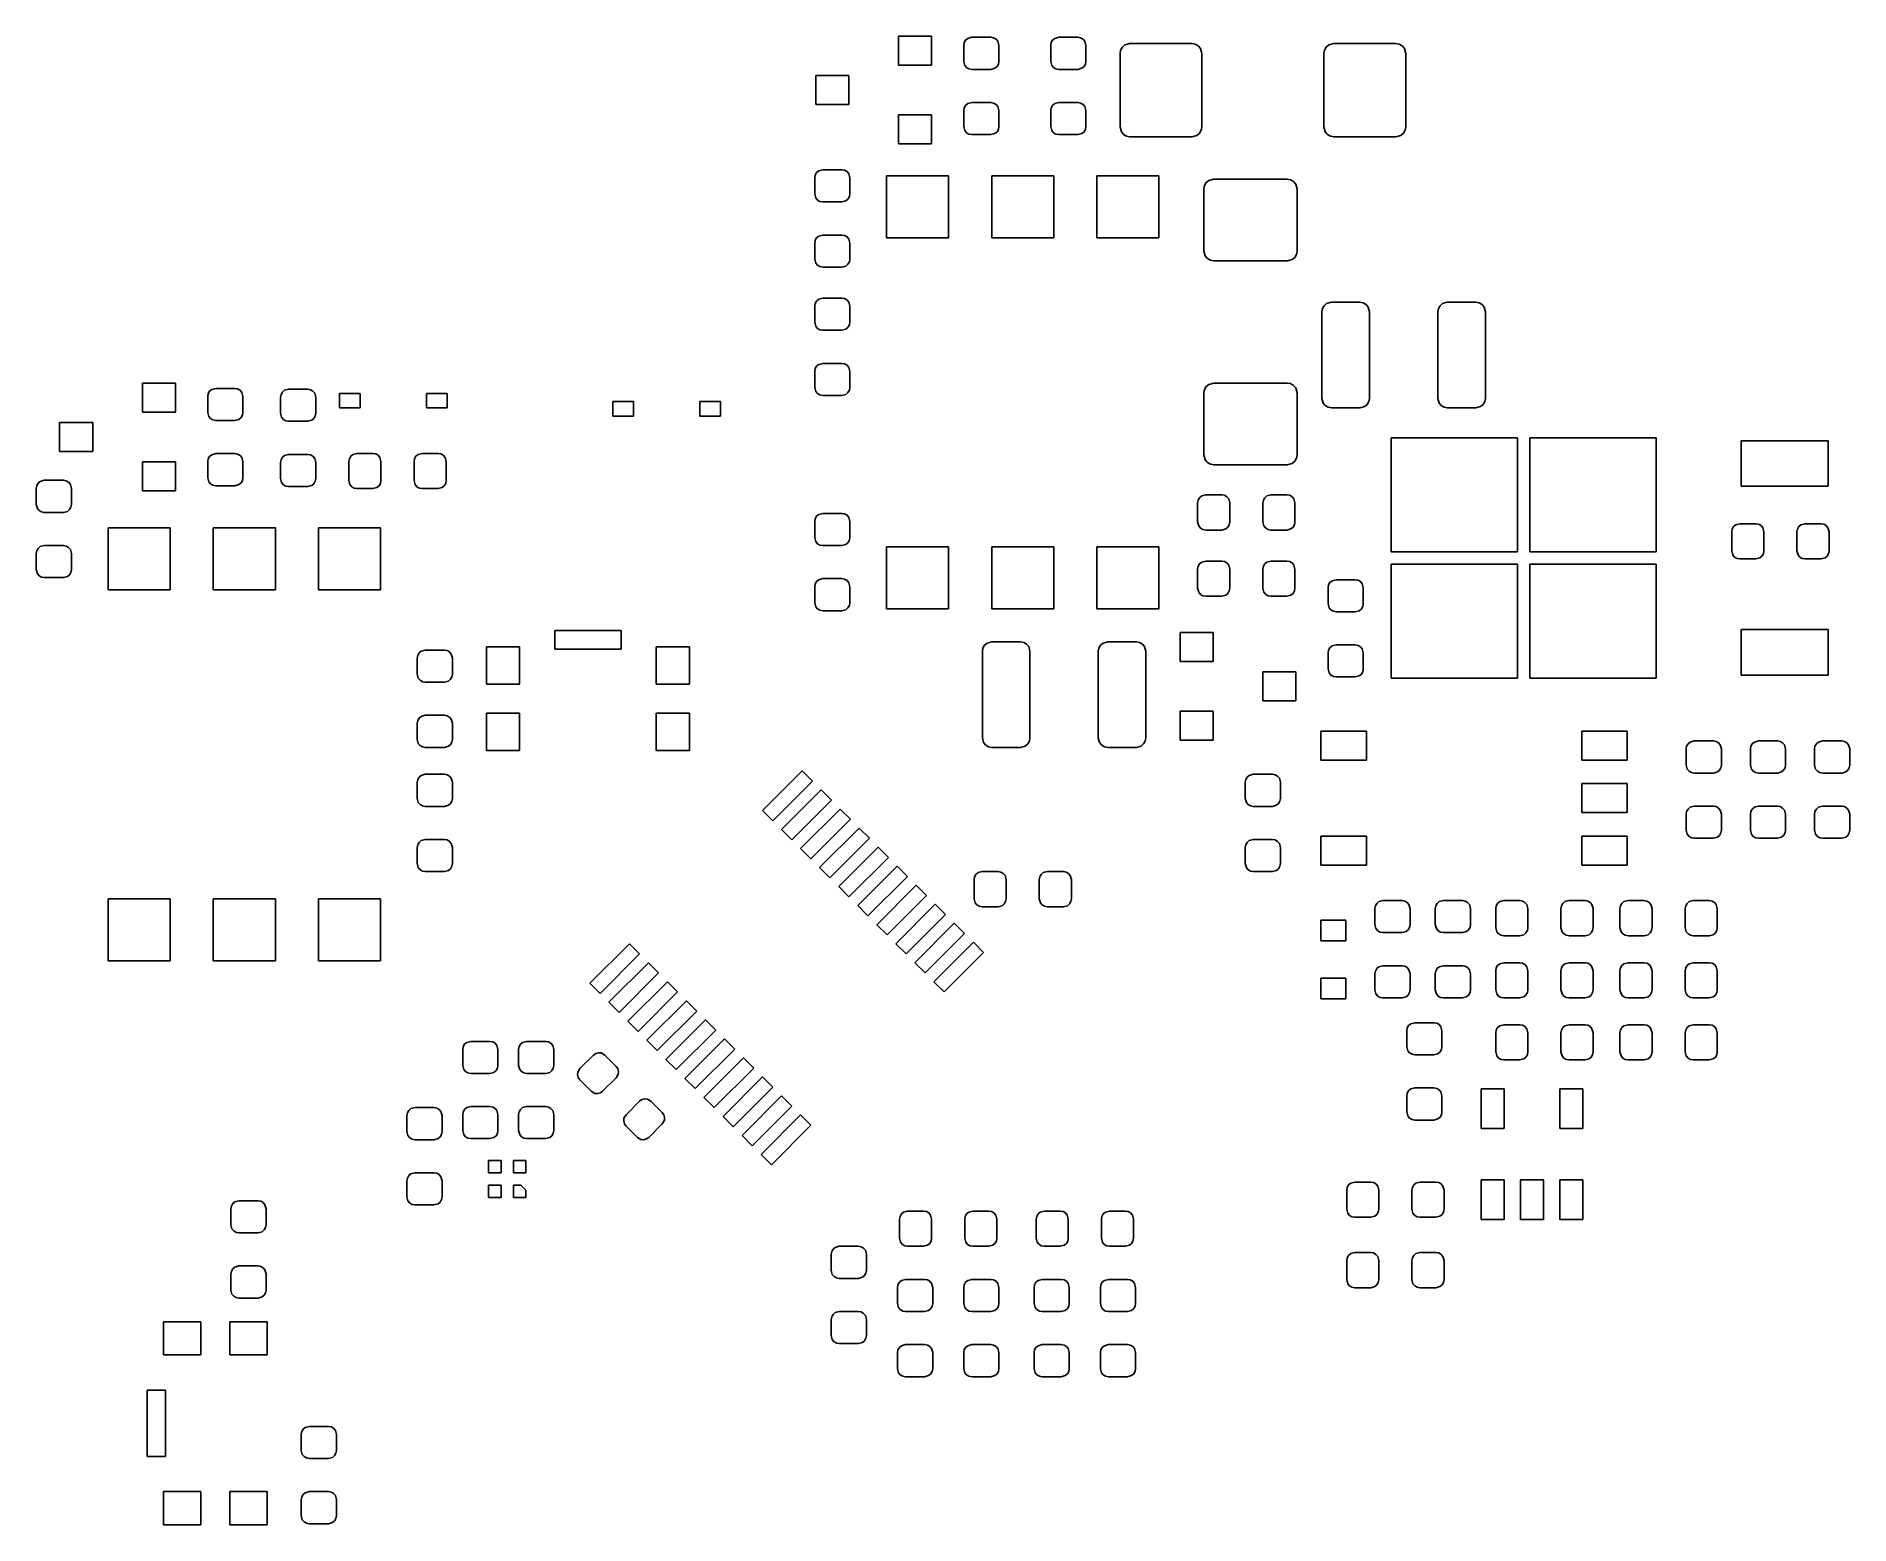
# Model space of a CAD drawing. Extents: x 150.6 to 194.4, y -132.4 to -96.5.
import ezdxf

# ---------------------------------------------------------------- set-up
doc = ezdxf.new("R2010")
doc.units = 0
doc.header["$MEASUREMENT"] = 0
doc.layers.add('BLACK', color=7, linetype='CONTINUOUS')

msp = doc.modelspace()

# ---------------------------------------------------------------- linework, layer by layer
at = {"layer": 'BLACK', "linetype": 'CONTINUOUS'}
for p, q in [((171.4, -97.2), (171.4, -96.5)), ((171.4, -96.5), (172.2, -96.5)), ((172.2, -96.5), (172.2, -97.2)), ((172.975, -96.719), (172.987, -96.653)), ((172.975, -97.106), (172.975, -96.719)), ((172.987, -96.653), (173.02, -96.594)), ((173.02, -96.594), (173.072, -96.551)), ((173.072, -96.551), (173.169, -96.525)), ((173.169, -96.525), (173.631, -96.525)), ((173.631, -96.525), (173.698, -96.537)), ((173.698, -96.537), (173.756, -96.57)), ((173.756, -96.57), (173.799, -96.622)), ((173.799, -96.622), (173.825, -96.719)), ((173.825, -96.719), (173.825, -97.106)), ((175.075, -96.719), (175.087, -96.653)), ((175.075, -97.106), (175.075, -96.719)), ((175.087, -96.653), (175.12, -96.594)), ((175.12, -96.594), (175.172, -96.551)), ((175.172, -96.551), (175.269, -96.525)), ((175.269, -96.525), (175.731, -96.525)), ((175.731, -96.525), (175.798, -96.537)), ((175.798, -96.537), (175.856, -96.57)), ((175.856, -96.57), (175.899, -96.622)), ((175.899, -96.622), (175.925, -96.719)), ((175.925, -96.719), (175.925, -97.106)), ((176.764, -96.832), (176.806, -96.76)), ((176.806, -96.76), (176.869, -96.707)), ((176.869, -96.707), (176.988, -96.675)), ((176.988, -96.675), (178.487, -96.675)), ((178.487, -96.675), (178.568, -96.689)), ((178.568, -96.689), (178.64, -96.731)), ((178.64, -96.731), (178.693, -96.794)), ((178.693, -96.794), (178.725, -96.913)), ((181.689, -96.832), (181.731, -96.76)), ((181.731, -96.76), (181.794, -96.707)), ((181.794, -96.707), (181.913, -96.675)), ((181.913, -96.675), (183.412, -96.675)), ((183.412, -96.675), (183.493, -96.689)), ((183.493, -96.689), (183.565, -96.731)), ((183.565, -96.731), (183.618, -96.794)), ((183.618, -96.794), (183.65, -96.913)), ((172.2, -97.2), (171.4, -97.2)), ((173.001, -97.203), (172.975, -97.106)), ((173.044, -97.255), (173.001, -97.203)), ((173.78, -97.231), (173.728, -97.274)), ((173.813, -97.172), (173.78, -97.231)), ((173.825, -97.106), (173.813, -97.172)), ((175.101, -97.203), (175.075, -97.106)), ((175.144, -97.255), (175.101, -97.203)), ((175.88, -97.231), (175.828, -97.274)), ((175.913, -97.172), (175.88, -97.231)), ((175.925, -97.106), (175.913, -97.172)), ((176.75, -96.913), (176.764, -96.832)), ((176.75, -98.687), (176.75, -96.913)), ((178.725, -96.913), (178.725, -98.687)), ((181.675, -96.913), (181.689, -96.832)), ((181.675, -98.687), (181.675, -96.913)), ((183.65, -96.913), (183.65, -98.687)), ((169.4, -98.15), (169.4, -97.45)), ((169.4, -97.45), (170.2, -97.45)), ((170.2, -97.45), (170.2, -98.15)), ((173.102, -97.288), (173.044, -97.255)), ((173.169, -97.3), (173.102, -97.288)), ((173.631, -97.3), (173.169, -97.3)), ((173.728, -97.274), (173.631, -97.3)), ((175.202, -97.288), (175.144, -97.255)), ((175.269, -97.3), (175.202, -97.288)), ((175.731, -97.3), (175.269, -97.3)), ((175.828, -97.274), (175.731, -97.3)), ((173.072, -98.126), (173.169, -98.1)), ((173.169, -98.1), (173.631, -98.1)), ((173.631, -98.1), (173.698, -98.112)), ((175.172, -98.126), (175.269, -98.1)), ((175.269, -98.1), (175.731, -98.1)), ((175.731, -98.1), (175.798, -98.112)), ((170.2, -98.15), (169.4, -98.15)), ((171.4, -99.1), (171.4, -98.4)), ((171.4, -98.4), (172.2, -98.4)), ((172.2, -98.4), (172.2, -99.1)), ((172.975, -98.294), (172.987, -98.228)), ((172.975, -98.681), (172.975, -98.294)), ((172.987, -98.228), (173.02, -98.169)), ((173.02, -98.169), (173.072, -98.126)), ((173.698, -98.112), (173.756, -98.145)), ((173.756, -98.145), (173.799, -98.197)), ((173.799, -98.197), (173.825, -98.294)), ((173.825, -98.294), (173.825, -98.681)), ((175.075, -98.294), (175.087, -98.228)), ((175.075, -98.681), (175.075, -98.294)), ((175.087, -98.228), (175.12, -98.169)), ((175.12, -98.169), (175.172, -98.126)), ((175.798, -98.112), (175.856, -98.145)), ((175.856, -98.145), (175.899, -98.197)), ((175.899, -98.197), (175.925, -98.294)), ((175.925, -98.294), (175.925, -98.681)), ((173.001, -98.778), (172.975, -98.681)), ((173.044, -98.83), (173.001, -98.778)), ((173.102, -98.863), (173.044, -98.83)), ((173.169, -98.875), (173.102, -98.863)), ((173.631, -98.875), (173.169, -98.875)), ((173.728, -98.849), (173.631, -98.875)), ((173.78, -98.806), (173.728, -98.849)), ((173.813, -98.748), (173.78, -98.806)), ((173.825, -98.681), (173.813, -98.748)), ((175.101, -98.778), (175.075, -98.681)), ((175.144, -98.83), (175.101, -98.778)), ((175.202, -98.863), (175.144, -98.83)), ((175.269, -98.875), (175.202, -98.863)), ((175.731, -98.875), (175.269, -98.875)), ((175.828, -98.849), (175.731, -98.875)), ((175.88, -98.806), (175.828, -98.849)), ((175.913, -98.748), (175.88, -98.806)), ((175.925, -98.681), (175.913, -98.748)), ((176.782, -98.806), (176.75, -98.687)), ((176.835, -98.869), (176.782, -98.806)), ((176.907, -98.911), (176.835, -98.869)), ((176.988, -98.925), (176.907, -98.911)), ((178.487, -98.925), (176.988, -98.925)), ((178.606, -98.893), (178.487, -98.925)), ((178.669, -98.84), (178.606, -98.893)), ((178.711, -98.768), (178.669, -98.84)), ((178.725, -98.687), (178.711, -98.768)), ((181.707, -98.806), (181.675, -98.687)), ((181.76, -98.869), (181.707, -98.806)), ((181.832, -98.911), (181.76, -98.869)), ((181.913, -98.925), (181.832, -98.911)), ((183.412, -98.925), (181.913, -98.925)), ((183.531, -98.893), (183.412, -98.925)), ((183.594, -98.84), (183.531, -98.893)), ((183.636, -98.768), (183.594, -98.84)), ((183.65, -98.687), (183.636, -98.768)), ((172.2, -99.1), (171.4, -99.1)), ((169.375, -99.919), (169.387, -99.853)), ((169.387, -99.853), (169.42, -99.794)), ((169.42, -99.794), (169.472, -99.751)), ((169.472, -99.751), (169.569, -99.725)), ((169.569, -99.725), (170.031, -99.725)), ((170.031, -99.725), (170.098, -99.737)), ((170.098, -99.737), (170.156, -99.77)), ((170.156, -99.77), (170.199, -99.822)), ((170.199, -99.822), (170.225, -99.919)), ((169.375, -100.306), (169.375, -99.919)), ((170.225, -99.919), (170.225, -100.306)), ((171.11, -101.37), (171.11, -99.87)), ((171.11, -99.87), (172.61, -99.87)), ((172.61, -99.87), (172.61, -101.37)), ((173.65, -101.37), (173.65, -99.87)), ((173.65, -99.87), (175.15, -99.87)), ((175.15, -99.87), (175.15, -101.37)), ((176.19, -101.37), (176.19, -99.87)), ((176.19, -99.87), (177.69, -99.87)), ((177.69, -99.87), (177.69, -101.37)), ((178.775, -100.188), (178.789, -100.107)), ((178.775, -101.687), (178.775, -100.188)), ((178.789, -100.107), (178.831, -100.035)), ((178.831, -100.035), (178.894, -99.982)), ((178.894, -99.982), (179.013, -99.95)), ((179.013, -99.95), (180.787, -99.95)), ((180.787, -99.95), (180.868, -99.964)), ((180.868, -99.964), (180.94, -100.006)), ((180.94, -100.006), (180.993, -100.069)), ((180.993, -100.069), (181.025, -100.188)), ((181.025, -100.188), (181.025, -101.687)), ((169.401, -100.403), (169.375, -100.306)), ((169.444, -100.455), (169.401, -100.403)), ((169.502, -100.488), (169.444, -100.455)), ((169.569, -100.5), (169.502, -100.488)), ((170.031, -100.5), (169.569, -100.5)), ((170.128, -100.474), (170.031, -100.5)), ((170.18, -100.431), (170.128, -100.474)), ((170.213, -100.373), (170.18, -100.431)), ((170.225, -100.306), (170.213, -100.373)), ((169.375, -101.494), (169.387, -101.427)), ((169.375, -101.881), (169.375, -101.494)), ((169.387, -101.427), (169.42, -101.369)), ((169.42, -101.369), (169.472, -101.326)), ((169.472, -101.326), (169.569, -101.3)), ((169.569, -101.3), (170.031, -101.3)), ((170.031, -101.3), (170.098, -101.312)), ((170.098, -101.312), (170.156, -101.345)), ((170.156, -101.345), (170.199, -101.397)), ((170.199, -101.397), (170.225, -101.494)), ((170.225, -101.494), (170.225, -101.881)), ((172.61, -101.37), (171.11, -101.37)), ((175.15, -101.37), (173.65, -101.37)), ((177.69, -101.37), (176.19, -101.37)), ((169.401, -101.978), (169.375, -101.881)), ((169.444, -102.03), (169.401, -101.978)), ((169.502, -102.063), (169.444, -102.03)), ((170.128, -102.049), (170.031, -102.075)), ((170.18, -102.006), (170.128, -102.049)), ((170.213, -101.948), (170.18, -102.006)), ((170.225, -101.881), (170.213, -101.948)), ((178.807, -101.806), (178.775, -101.687)), ((178.86, -101.869), (178.807, -101.806)), ((178.932, -101.911), (178.86, -101.869)), ((179.013, -101.925), (178.932, -101.911)), ((180.787, -101.925), (179.013, -101.925)), ((180.906, -101.893), (180.787, -101.925)), ((180.969, -101.84), (180.906, -101.893)), ((181.011, -101.768), (180.969, -101.84)), ((181.025, -101.687), (181.011, -101.768)), ((169.569, -102.075), (169.502, -102.063)), ((170.031, -102.075), (169.569, -102.075)), ((169.387, -102.952), (169.42, -102.894)), ((169.42, -102.894), (169.472, -102.851)), ((169.472, -102.851), (169.569, -102.825)), ((169.569, -102.825), (170.031, -102.825)), ((170.031, -102.825), (170.098, -102.837)), ((170.098, -102.837), (170.156, -102.87)), ((170.156, -102.87), (170.199, -102.922)), ((170.199, -102.922), (170.225, -103.019)), ((181.74, -102.956), (181.855, -102.925)), ((181.855, -102.925), (182.545, -102.925)), ((182.545, -102.925), (182.624, -102.939)), ((184.54, -102.956), (184.655, -102.925)), ((184.655, -102.925), (185.345, -102.925)), ((185.345, -102.925), (185.424, -102.939)), ((169.375, -103.019), (169.387, -102.952)), ((169.375, -103.406), (169.375, -103.019)), ((170.225, -103.019), (170.225, -103.406)), ((181.625, -103.155), (181.639, -103.076)), ((181.625, -105.245), (181.625, -103.155)), ((181.639, -103.076), (181.679, -103.007)), ((181.679, -103.007), (181.74, -102.956)), ((182.624, -102.939), (182.693, -102.979)), ((182.693, -102.979), (182.744, -103.04)), ((182.744, -103.04), (182.775, -103.155)), ((182.775, -103.155), (182.775, -105.245)), ((184.425, -103.155), (184.439, -103.076)), ((184.425, -105.245), (184.425, -103.155)), ((184.439, -103.076), (184.479, -103.007)), ((184.479, -103.007), (184.54, -102.956)), ((185.424, -102.939), (185.493, -102.979)), ((185.493, -102.979), (185.544, -103.04)), ((185.544, -103.04), (185.575, -103.155)), ((185.575, -103.155), (185.575, -105.245)), ((169.401, -103.503), (169.375, -103.406)), ((169.444, -103.555), (169.401, -103.503)), ((169.502, -103.588), (169.444, -103.555)), ((169.569, -103.6), (169.502, -103.588)), ((170.031, -103.6), (169.569, -103.6)), ((170.128, -103.574), (170.031, -103.6)), ((170.18, -103.531), (170.128, -103.574)), ((170.213, -103.473), (170.18, -103.531)), ((170.225, -103.406), (170.213, -103.473)), ((169.375, -104.594), (169.387, -104.527)), ((169.375, -104.981), (169.375, -104.594)), ((169.387, -104.527), (169.42, -104.469)), ((169.42, -104.469), (169.472, -104.426)), ((169.472, -104.426), (169.569, -104.4)), ((169.569, -104.4), (170.031, -104.4)), ((170.031, -104.4), (170.098, -104.412)), ((170.098, -104.412), (170.156, -104.445)), ((170.156, -104.445), (170.199, -104.497)), ((170.199, -104.497), (170.225, -104.594)), ((170.225, -104.594), (170.225, -104.981)), ((153.14, -105.58), (153.14, -104.88)), ((153.14, -104.88), (153.94, -104.88)), ((153.94, -104.88), (153.94, -105.58)), ((154.727, -105.132), (154.76, -105.074)), ((154.76, -105.074), (154.812, -105.031)), ((154.812, -105.031), (154.909, -105.005)), ((154.909, -105.005), (155.371, -105.005)), ((155.371, -105.005), (155.438, -105.016)), ((155.438, -105.016), (155.496, -105.05)), ((155.496, -105.05), (155.539, -105.102)), ((155.539, -105.102), (155.565, -105.198)), ((156.487, -105.152), (156.52, -105.094)), ((156.52, -105.094), (156.572, -105.051)), ((156.572, -105.051), (156.669, -105.025)), ((156.669, -105.025), (157.131, -105.025)), ((157.131, -105.025), (157.198, -105.037)), ((157.198, -105.037), (157.256, -105.07)), ((157.256, -105.07), (157.299, -105.122)), ((169.401, -105.078), (169.375, -104.981)), ((169.444, -105.13), (169.401, -105.078)), ((170.18, -105.106), (170.128, -105.149)), ((170.213, -105.048), (170.18, -105.106)), ((170.225, -104.981), (170.213, -105.048)), ((178.775, -105.113), (178.789, -105.032)), ((178.775, -106.612), (178.775, -105.113)), ((178.789, -105.032), (178.831, -104.96)), ((178.831, -104.96), (178.894, -104.907)), ((178.894, -104.907), (179.013, -104.875)), ((179.013, -104.875), (180.787, -104.875)), ((180.787, -104.875), (180.868, -104.889)), ((180.868, -104.889), (180.94, -104.931)), ((180.94, -104.931), (180.993, -104.994)), ((180.993, -104.994), (181.025, -105.113)), ((181.025, -105.113), (181.025, -106.612)), ((154.715, -105.198), (154.727, -105.132)), ((154.715, -105.586), (154.715, -105.198)), ((155.565, -105.198), (155.565, -105.586)), ((156.475, -105.219), (156.487, -105.152)), ((156.475, -105.606), (156.475, -105.219)), ((157.299, -105.122), (157.325, -105.219)), ((157.325, -105.219), (157.325, -105.606)), ((157.9, -105.475), (157.9, -105.125)), ((157.9, -105.125), (158.4, -105.125)), ((158.4, -105.475), (157.9, -105.475)), ((158.4, -105.125), (158.4, -105.475)), ((160, -105.475), (160, -105.125)), ((160, -105.125), (160.5, -105.125)), ((160.5, -105.475), (160, -105.475)), ((160.5, -105.125), (160.5, -105.475)), ((164.5, -105.675), (164.5, -105.325)), ((164.5, -105.325), (165, -105.325)), ((165, -105.325), (165, -105.675)), ((166.6, -105.675), (166.6, -105.325)), ((166.6, -105.325), (167.1, -105.325)), ((167.1, -105.325), (167.1, -105.675)), ((169.502, -105.163), (169.444, -105.13)), ((169.569, -105.175), (169.502, -105.163)), ((170.031, -105.175), (169.569, -105.175)), ((170.128, -105.149), (170.031, -105.175)), ((181.656, -105.36), (181.625, -105.245)), ((181.707, -105.421), (181.656, -105.36)), ((181.776, -105.461), (181.707, -105.421)), ((181.855, -105.475), (181.776, -105.461)), ((182.545, -105.475), (181.855, -105.475)), ((182.66, -105.444), (182.545, -105.475)), ((182.721, -105.393), (182.66, -105.444)), ((182.761, -105.324), (182.721, -105.393)), ((182.775, -105.245), (182.761, -105.324)), ((184.456, -105.36), (184.425, -105.245)), ((184.507, -105.421), (184.456, -105.36)), ((184.576, -105.461), (184.507, -105.421)), ((184.655, -105.475), (184.576, -105.461)), ((185.345, -105.475), (184.655, -105.475)), ((185.46, -105.444), (185.345, -105.475)), ((185.521, -105.393), (185.46, -105.444)), ((185.561, -105.324), (185.521, -105.393)), ((185.575, -105.245), (185.561, -105.324)), ((151.14, -106.53), (151.14, -105.83)), ((151.14, -105.83), (151.94, -105.83)), ((151.94, -105.83), (151.94, -106.53)), ((153.94, -105.58), (153.14, -105.58)), ((154.741, -105.683), (154.715, -105.586)), ((154.784, -105.734), (154.741, -105.683)), ((154.843, -105.768), (154.784, -105.734)), ((154.909, -105.78), (154.843, -105.768)), ((155.371, -105.78), (154.909, -105.78)), ((155.468, -105.754), (155.371, -105.78)), ((155.52, -105.71), (155.468, -105.754)), ((155.553, -105.652), (155.52, -105.71)), ((155.565, -105.586), (155.553, -105.652)), ((156.501, -105.703), (156.475, -105.606)), ((156.544, -105.755), (156.501, -105.703)), ((156.602, -105.788), (156.544, -105.755)), ((156.669, -105.8), (156.602, -105.788)), ((157.131, -105.8), (156.669, -105.8)), ((157.228, -105.774), (157.131, -105.8)), ((157.28, -105.731), (157.228, -105.774)), ((157.313, -105.673), (157.28, -105.731)), ((157.325, -105.606), (157.313, -105.673)), ((165, -105.675), (164.5, -105.675)), ((167.1, -105.675), (166.6, -105.675)), ((183.3, -108.95), (183.3, -106.2)), ((183.3, -106.2), (186.35, -106.2)), ((186.35, -106.2), (186.35, -108.95)), ((186.65, -108.95), (186.65, -106.2)), ((186.65, -106.2), (189.7, -106.2)), ((189.7, -106.2), (189.7, -108.95)), ((191.75, -107.37), (191.75, -106.27)), ((191.75, -106.27), (193.85, -106.27)), ((193.85, -106.27), (193.85, -107.37)), ((151.94, -106.53), (151.14, -106.53)), ((153.14, -107.48), (153.14, -106.78)), ((153.14, -106.78), (153.94, -106.78)), ((153.94, -106.78), (153.94, -107.48)), ((154.715, -106.773), (154.727, -106.707)), ((154.715, -107.161), (154.715, -106.773)), ((154.727, -106.707), (154.76, -106.649)), ((154.76, -106.649), (154.812, -106.606)), ((154.812, -106.606), (154.909, -106.58)), ((154.909, -106.58), (155.371, -106.58)), ((155.371, -106.58), (155.438, -106.591)), ((155.438, -106.591), (155.496, -106.625)), ((155.496, -106.625), (155.539, -106.677)), ((155.539, -106.677), (155.565, -106.773)), ((155.565, -106.773), (155.565, -107.161)), ((156.475, -106.794), (156.487, -106.727)), ((156.475, -107.181), (156.475, -106.794)), ((156.487, -106.727), (156.52, -106.669)), ((156.52, -106.669), (156.572, -106.626)), ((156.572, -106.626), (156.669, -106.6)), ((156.669, -106.6), (157.131, -106.6)), ((157.131, -106.6), (157.198, -106.612)), ((157.198, -106.612), (157.256, -106.645)), ((157.256, -106.645), (157.299, -106.697)), ((157.299, -106.697), (157.325, -106.794)), ((157.325, -106.794), (157.325, -107.181)), ((158.125, -106.769), (158.137, -106.702)), ((158.125, -107.231), (158.125, -106.769)), ((158.137, -106.702), (158.17, -106.644)), ((158.17, -106.644), (158.222, -106.601)), ((158.222, -106.601), (158.319, -106.575)), ((158.319, -106.575), (158.706, -106.575)), ((158.706, -106.575), (158.773, -106.587)), ((158.773, -106.587), (158.831, -106.62)), ((158.831, -106.62), (158.874, -106.672)), ((158.874, -106.672), (158.9, -106.769)), ((158.9, -106.769), (158.9, -107.231)), ((159.7, -106.769), (159.712, -106.702)), ((159.7, -107.231), (159.7, -106.769)), ((159.712, -106.702), (159.745, -106.644)), ((159.745, -106.644), (159.797, -106.601)), ((159.797, -106.601), (159.894, -106.575)), ((159.894, -106.575), (160.281, -106.575)), ((160.281, -106.575), (160.348, -106.587)), ((160.348, -106.587), (160.406, -106.62)), ((160.406, -106.62), (160.449, -106.672)), ((160.449, -106.672), (160.475, -106.769)), ((160.475, -106.769), (160.475, -107.231)), ((178.807, -106.731), (178.775, -106.612)), ((178.86, -106.794), (178.807, -106.731)), ((178.932, -106.836), (178.86, -106.794)), ((179.013, -106.85), (178.932, -106.836)), ((180.787, -106.85), (179.013, -106.85)), ((180.906, -106.818), (180.787, -106.85)), ((180.969, -106.765), (180.906, -106.818)), ((181.011, -106.693), (180.969, -106.765)), ((181.025, -106.612), (181.011, -106.693)), ((150.587, -107.352), (150.62, -107.294)), ((150.62, -107.294), (150.672, -107.251)), ((150.672, -107.251), (150.769, -107.225)), ((150.769, -107.225), (151.231, -107.225)), ((151.231, -107.225), (151.298, -107.237)), ((151.298, -107.237), (151.356, -107.27)), ((151.356, -107.27), (151.399, -107.322)), ((154.741, -107.258), (154.715, -107.161)), ((154.784, -107.309), (154.741, -107.258)), ((155.52, -107.285), (155.468, -107.329)), ((155.553, -107.227), (155.52, -107.285)), ((155.565, -107.161), (155.553, -107.227)), ((156.501, -107.278), (156.475, -107.181)), ((156.544, -107.33), (156.501, -107.278)), ((157.28, -107.306), (157.228, -107.349)), ((157.313, -107.248), (157.28, -107.306)), ((157.325, -107.181), (157.313, -107.248)), ((158.151, -107.328), (158.125, -107.231)), ((158.888, -107.298), (158.855, -107.356)), ((158.9, -107.231), (158.888, -107.298)), ((159.726, -107.328), (159.7, -107.231)), ((160.463, -107.298), (160.43, -107.356)), ((160.475, -107.231), (160.463, -107.298)), ((150.575, -107.419), (150.587, -107.352)), ((150.575, -107.806), (150.575, -107.419)), ((151.399, -107.322), (151.425, -107.419)), ((151.425, -107.419), (151.425, -107.806)), ((153.94, -107.48), (153.14, -107.48)), ((154.843, -107.343), (154.784, -107.309)), ((154.909, -107.355), (154.843, -107.343)), ((155.371, -107.355), (154.909, -107.355)), ((155.468, -107.329), (155.371, -107.355)), ((156.602, -107.363), (156.544, -107.33)), ((156.669, -107.375), (156.602, -107.363)), ((157.131, -107.375), (156.669, -107.375)), ((157.228, -107.349), (157.131, -107.375)), ((158.194, -107.38), (158.151, -107.328)), ((158.252, -107.413), (158.194, -107.38)), ((158.319, -107.425), (158.252, -107.413)), ((158.706, -107.425), (158.319, -107.425)), ((158.803, -107.399), (158.706, -107.425)), ((158.855, -107.356), (158.803, -107.399)), ((159.769, -107.38), (159.726, -107.328)), ((159.827, -107.413), (159.769, -107.38)), ((159.894, -107.425), (159.827, -107.413)), ((160.281, -107.425), (159.894, -107.425)), ((160.378, -107.399), (160.281, -107.425)), ((160.43, -107.356), (160.378, -107.399)), ((178.625, -107.769), (178.637, -107.702)), ((178.637, -107.702), (178.67, -107.644)), ((178.67, -107.644), (178.722, -107.601)), ((178.722, -107.601), (178.819, -107.575)), ((178.819, -107.575), (179.206, -107.575)), ((179.206, -107.575), (179.273, -107.587)), ((179.273, -107.587), (179.331, -107.62)), ((179.331, -107.62), (179.374, -107.672)), ((179.374, -107.672), (179.4, -107.769)), ((180.2, -107.769), (180.212, -107.702)), ((180.212, -107.702), (180.245, -107.644)), ((180.245, -107.644), (180.297, -107.601)), ((180.297, -107.601), (180.394, -107.575)), ((180.394, -107.575), (180.781, -107.575)), ((180.781, -107.575), (180.848, -107.587)), ((180.848, -107.587), (180.906, -107.62)), ((180.906, -107.62), (180.949, -107.672)), ((180.949, -107.672), (180.975, -107.769)), ((193.85, -107.37), (191.75, -107.37)), ((150.601, -107.903), (150.575, -107.806)), ((150.644, -107.955), (150.601, -107.903)), ((150.702, -107.988), (150.644, -107.955)), ((150.769, -108), (150.702, -107.988)), ((151.231, -108), (150.769, -108)), ((151.328, -107.974), (151.231, -108)), ((151.38, -107.931), (151.328, -107.974)), ((151.413, -107.873), (151.38, -107.931)), ((151.425, -107.806), (151.413, -107.873)), ((169.375, -108.219), (169.387, -108.152)), ((169.387, -108.152), (169.42, -108.094)), ((169.42, -108.094), (169.472, -108.051)), ((169.472, -108.051), (169.569, -108.025)), ((169.569, -108.025), (170.031, -108.025)), ((170.031, -108.025), (170.098, -108.037)), ((170.098, -108.037), (170.156, -108.07)), ((170.156, -108.07), (170.199, -108.122)), ((170.199, -108.122), (170.225, -108.219)), ((178.625, -108.231), (178.625, -107.769)), ((179.4, -107.769), (179.4, -108.231)), ((180.2, -108.231), (180.2, -107.769)), ((180.975, -107.769), (180.975, -108.231)), ((152.31, -109.87), (152.31, -108.37)), ((152.31, -108.37), (153.81, -108.37)), ((153.81, -108.37), (153.81, -109.87)), ((154.85, -109.87), (154.85, -108.37)), ((154.85, -108.37), (156.35, -108.37)), ((156.35, -108.37), (156.35, -109.87)), ((157.39, -109.87), (157.39, -108.37)), ((157.39, -108.37), (158.89, -108.37)), ((158.89, -108.37), (158.89, -109.87)), ((169.375, -108.606), (169.375, -108.219)), ((169.401, -108.703), (169.375, -108.606)), ((170.225, -108.606), (170.213, -108.673)), ((170.225, -108.219), (170.225, -108.606)), ((178.651, -108.328), (178.625, -108.231)), ((178.694, -108.38), (178.651, -108.328)), ((178.752, -108.413), (178.694, -108.38)), ((178.819, -108.425), (178.752, -108.413)), ((179.206, -108.425), (178.819, -108.425)), ((179.303, -108.399), (179.206, -108.425)), ((179.355, -108.356), (179.303, -108.399)), ((179.388, -108.298), (179.355, -108.356)), ((179.4, -108.231), (179.388, -108.298)), ((180.226, -108.328), (180.2, -108.231)), ((180.269, -108.38), (180.226, -108.328)), ((180.327, -108.413), (180.269, -108.38)), ((180.394, -108.425), (180.327, -108.413)), ((180.781, -108.425), (180.394, -108.425)), ((180.878, -108.399), (180.781, -108.425)), ((180.93, -108.356), (180.878, -108.399)), ((180.963, -108.298), (180.93, -108.356)), ((180.975, -108.231), (180.963, -108.298)), ((191.525, -108.469), (191.537, -108.402)), ((191.525, -108.931), (191.525, -108.469)), ((191.537, -108.402), (191.57, -108.344)), ((191.57, -108.344), (191.622, -108.301)), ((191.622, -108.301), (191.719, -108.275)), ((191.719, -108.275), (192.106, -108.275)), ((192.106, -108.275), (192.173, -108.287)), ((192.173, -108.287), (192.231, -108.32)), ((192.231, -108.32), (192.274, -108.372)), ((192.274, -108.372), (192.3, -108.469)), ((192.3, -108.469), (192.3, -108.931)), ((193.1, -108.469), (193.112, -108.402)), ((193.1, -108.931), (193.1, -108.469)), ((193.112, -108.402), (193.145, -108.344)), ((193.145, -108.344), (193.197, -108.301)), ((193.197, -108.301), (193.294, -108.275)), ((193.294, -108.275), (193.681, -108.275)), ((193.681, -108.275), (193.748, -108.287)), ((193.748, -108.287), (193.806, -108.32)), ((193.806, -108.32), (193.849, -108.372)), ((193.849, -108.372), (193.875, -108.469)), ((193.875, -108.469), (193.875, -108.931)), ((150.575, -108.994), (150.587, -108.927)), ((150.575, -109.381), (150.575, -108.994)), ((150.587, -108.927), (150.62, -108.869)), ((150.62, -108.869), (150.672, -108.826)), ((150.672, -108.826), (150.769, -108.8)), ((150.769, -108.8), (151.231, -108.8)), ((151.231, -108.8), (151.298, -108.812)), ((151.298, -108.812), (151.356, -108.845)), ((151.356, -108.845), (151.399, -108.897)), ((151.399, -108.897), (151.425, -108.994)), ((151.425, -108.994), (151.425, -109.381)), ((169.444, -108.755), (169.401, -108.703)), ((169.502, -108.788), (169.444, -108.755)), ((169.569, -108.8), (169.502, -108.788)), ((170.031, -108.8), (169.569, -108.8)), ((170.128, -108.774), (170.031, -108.8)), ((170.18, -108.731), (170.128, -108.774)), ((170.213, -108.673), (170.18, -108.731)), ((171.11, -110.33), (171.11, -108.83)), ((171.11, -108.83), (172.61, -108.83)), ((172.61, -108.83), (172.61, -110.33)), ((173.65, -110.33), (173.65, -108.83)), ((173.65, -108.83), (175.15, -108.83)), ((175.15, -108.83), (175.15, -110.33)), ((176.19, -110.33), (176.19, -108.83)), ((176.19, -108.83), (177.69, -108.83)), ((177.69, -108.83), (177.69, -110.33)), ((186.35, -108.95), (183.3, -108.95)), ((189.7, -108.95), (186.65, -108.95)), ((191.551, -109.028), (191.525, -108.931)), ((191.594, -109.08), (191.551, -109.028)), ((192.255, -109.056), (192.203, -109.099)), ((192.288, -108.998), (192.255, -109.056)), ((192.3, -108.931), (192.288, -108.998)), ((193.126, -109.028), (193.1, -108.931)), ((193.169, -109.08), (193.126, -109.028)), ((193.83, -109.056), (193.778, -109.099)), ((193.863, -108.998), (193.83, -109.056)), ((193.875, -108.931), (193.863, -108.998)), ((150.601, -109.478), (150.575, -109.381)), ((150.644, -109.53), (150.601, -109.478)), ((151.413, -109.448), (151.38, -109.506)), ((151.425, -109.381), (151.413, -109.448)), ((178.625, -109.369), (178.637, -109.302)), ((178.625, -109.831), (178.625, -109.369)), ((178.637, -109.302), (178.67, -109.244)), ((178.67, -109.244), (178.722, -109.201)), ((178.722, -109.201), (178.819, -109.175)), ((178.819, -109.175), (179.206, -109.175)), ((179.206, -109.175), (179.273, -109.187)), ((179.273, -109.187), (179.331, -109.22)), ((179.331, -109.22), (179.374, -109.272)), ((179.374, -109.272), (179.4, -109.369)), ((179.4, -109.369), (179.4, -109.831)), ((180.2, -109.369), (180.212, -109.302)), ((180.2, -109.831), (180.2, -109.369)), ((180.212, -109.302), (180.245, -109.244)), ((180.245, -109.244), (180.297, -109.201)), ((180.297, -109.201), (180.394, -109.175)), ((180.394, -109.175), (180.781, -109.175)), ((180.781, -109.175), (180.848, -109.187)), ((180.848, -109.187), (180.906, -109.22)), ((180.906, -109.22), (180.949, -109.272)), ((180.949, -109.272), (180.975, -109.369)), ((180.975, -109.369), (180.975, -109.831)), ((183.3, -112), (183.3, -109.25)), ((183.3, -109.25), (186.35, -109.25)), ((186.35, -109.25), (186.35, -112)), ((186.65, -112), (186.65, -109.25)), ((186.65, -109.25), (189.7, -109.25)), ((189.7, -109.25), (189.7, -112)), ((191.652, -109.113), (191.594, -109.08)), ((191.719, -109.125), (191.652, -109.113)), ((192.106, -109.125), (191.719, -109.125)), ((192.203, -109.099), (192.106, -109.125)), ((193.227, -109.113), (193.169, -109.08)), ((193.294, -109.125), (193.227, -109.113)), ((193.681, -109.125), (193.294, -109.125)), ((193.778, -109.099), (193.681, -109.125)), ((150.702, -109.563), (150.644, -109.53)), ((150.769, -109.575), (150.702, -109.563)), ((151.231, -109.575), (150.769, -109.575)), ((151.328, -109.549), (151.231, -109.575)), ((151.38, -109.506), (151.328, -109.549)), ((153.81, -109.87), (152.31, -109.87)), ((156.35, -109.87), (154.85, -109.87)), ((158.89, -109.87), (157.39, -109.87)), ((169.375, -109.794), (169.387, -109.727)), ((169.375, -110.181), (169.375, -109.794)), ((169.387, -109.727), (169.42, -109.669)), ((169.42, -109.669), (169.472, -109.626)), ((169.472, -109.626), (169.569, -109.6)), ((169.569, -109.6), (170.031, -109.6)), ((170.031, -109.6), (170.098, -109.612)), ((170.098, -109.612), (170.156, -109.645)), ((170.156, -109.645), (170.199, -109.697)), ((170.199, -109.697), (170.225, -109.794)), ((170.225, -109.794), (170.225, -110.181)), ((178.651, -109.928), (178.625, -109.831)), ((178.694, -109.98), (178.651, -109.928)), ((179.388, -109.898), (179.355, -109.956)), ((179.4, -109.831), (179.388, -109.898)), ((180.226, -109.928), (180.2, -109.831)), ((180.269, -109.98), (180.226, -109.928)), ((180.963, -109.898), (180.93, -109.956)), ((180.975, -109.831), (180.963, -109.898)), ((181.775, -109.819), (181.787, -109.752)), ((181.775, -110.206), (181.775, -109.819)), ((181.787, -109.752), (181.82, -109.694)), ((181.82, -109.694), (181.872, -109.651)), ((181.872, -109.651), (181.969, -109.625)), ((181.969, -109.625), (182.431, -109.625)), ((182.431, -109.625), (182.498, -109.637)), ((182.498, -109.637), (182.556, -109.67)), ((182.556, -109.67), (182.599, -109.722)), ((182.599, -109.722), (182.625, -109.819)), ((182.625, -109.819), (182.625, -110.206)), ((169.401, -110.278), (169.375, -110.181)), ((169.444, -110.33), (169.401, -110.278)), ((169.502, -110.363), (169.444, -110.33)), ((169.569, -110.375), (169.502, -110.363)), ((170.128, -110.349), (170.031, -110.375)), ((170.18, -110.306), (170.128, -110.349)), ((170.213, -110.248), (170.18, -110.306)), ((170.225, -110.181), (170.213, -110.248)), ((172.61, -110.33), (171.11, -110.33)), ((175.15, -110.33), (173.65, -110.33)), ((177.69, -110.33), (176.19, -110.33)), ((178.752, -110.013), (178.694, -109.98)), ((178.819, -110.025), (178.752, -110.013)), ((179.206, -110.025), (178.819, -110.025)), ((179.303, -109.999), (179.206, -110.025)), ((179.355, -109.956), (179.303, -109.999)), ((180.327, -110.013), (180.269, -109.98)), ((180.394, -110.025), (180.327, -110.013)), ((180.781, -110.025), (180.394, -110.025)), ((180.878, -109.999), (180.781, -110.025)), ((180.93, -109.956), (180.878, -109.999)), ((181.801, -110.303), (181.775, -110.206)), ((181.844, -110.355), (181.801, -110.303)), ((181.902, -110.388), (181.844, -110.355)), ((182.58, -110.331), (182.528, -110.374)), ((182.613, -110.273), (182.58, -110.331)), ((182.625, -110.206), (182.613, -110.273)), ((170.031, -110.375), (169.569, -110.375)), ((181.969, -110.4), (181.902, -110.388)), ((182.431, -110.4), (181.969, -110.4)), ((182.528, -110.374), (182.431, -110.4)), ((163.1, -111.3), (163.1, -110.85)), ((163.1, -110.85), (164.7, -110.85)), ((164.7, -110.85), (164.7, -111.3)), ((173.439, -111.276), (173.479, -111.207)), ((173.479, -111.207), (173.54, -111.156)), ((173.54, -111.156), (173.655, -111.125)), ((173.655, -111.125), (174.345, -111.125)), ((174.345, -111.125), (174.424, -111.139)), ((174.424, -111.139), (174.493, -111.179)), ((174.493, -111.179), (174.544, -111.24)), ((174.544, -111.24), (174.575, -111.355)), ((176.239, -111.276), (176.279, -111.207)), ((176.279, -111.207), (176.34, -111.156)), ((176.34, -111.156), (176.455, -111.125)), ((176.455, -111.125), (177.145, -111.125)), ((177.145, -111.125), (177.224, -111.139)), ((177.224, -111.139), (177.293, -111.179)), ((177.293, -111.179), (177.344, -111.24)), ((177.344, -111.24), (177.375, -111.355)), ((178.2, -111.6), (178.2, -110.9)), ((178.2, -110.9), (179, -110.9)), ((179, -110.9), (179, -111.6)), ((181.82, -111.269), (181.872, -111.226)), ((181.872, -111.226), (181.969, -111.2)), ((181.969, -111.2), (182.431, -111.2)), ((182.431, -111.2), (182.498, -111.212)), ((182.498, -111.212), (182.556, -111.245)), ((182.556, -111.245), (182.599, -111.297)), ((191.75, -111.93), (191.75, -110.83)), ((191.75, -110.83), (193.85, -110.83)), ((193.85, -110.83), (193.85, -111.93)), ((159.775, -111.519), (159.787, -111.452)), ((159.775, -111.906), (159.775, -111.519)), ((159.787, -111.452), (159.82, -111.394)), ((159.82, -111.394), (159.872, -111.351)), ((159.872, -111.351), (159.969, -111.325)), ((159.969, -111.325), (160.431, -111.325)), ((160.431, -111.325), (160.498, -111.337)), ((160.498, -111.337), (160.556, -111.37)), ((160.556, -111.37), (160.599, -111.422)), ((160.599, -111.422), (160.625, -111.519)), ((160.625, -111.519), (160.625, -111.906)), ((161.45, -112.15), (161.45, -111.25)), ((161.45, -111.25), (162.25, -111.25)), ((162.25, -111.25), (162.25, -112.15)), ((164.7, -111.3), (163.1, -111.3)), ((165.55, -112.15), (165.55, -111.25)), ((165.55, -111.25), (166.35, -111.25)), ((166.35, -111.25), (166.35, -112.15)), ((173.425, -111.355), (173.439, -111.276)), ((173.425, -113.445), (173.425, -111.355)), ((174.575, -111.355), (174.575, -113.445)), ((176.225, -111.355), (176.239, -111.276)), ((176.225, -113.445), (176.225, -111.355)), ((177.375, -111.355), (177.375, -113.445)), ((179, -111.6), (178.2, -111.6)), ((181.775, -111.394), (181.787, -111.327)), ((181.775, -111.781), (181.775, -111.394)), ((181.787, -111.327), (181.82, -111.269)), ((182.599, -111.297), (182.625, -111.394)), ((182.625, -111.394), (182.625, -111.781)), ((159.801, -112.003), (159.775, -111.906)), ((159.844, -112.055), (159.801, -112.003)), ((159.902, -112.088), (159.844, -112.055)), ((159.969, -112.1), (159.902, -112.088)), ((160.431, -112.1), (159.969, -112.1)), ((160.528, -112.074), (160.431, -112.1)), ((160.58, -112.031), (160.528, -112.074)), ((160.613, -111.973), (160.58, -112.031)), ((160.625, -111.906), (160.613, -111.973)), ((180.2, -112.55), (180.2, -111.85)), ((180.2, -111.85), (181, -111.85)), ((181, -111.85), (181, -112.55)), ((181.801, -111.878), (181.775, -111.781)), ((181.844, -111.93), (181.801, -111.878)), ((181.902, -111.963), (181.844, -111.93)), ((181.969, -111.975), (181.902, -111.963)), ((182.431, -111.975), (181.969, -111.975)), ((182.528, -111.949), (182.431, -111.975)), ((182.58, -111.906), (182.528, -111.949)), ((182.613, -111.848), (182.58, -111.906)), ((182.625, -111.781), (182.613, -111.848)), ((186.35, -112), (183.3, -112)), ((189.7, -112), (186.65, -112)), ((193.85, -111.93), (191.75, -111.93)), ((162.25, -112.15), (161.45, -112.15)), ((166.35, -112.15), (165.55, -112.15)), ((181, -112.55), (180.2, -112.55)), ((159.787, -113.027), (159.82, -112.969)), ((159.82, -112.969), (159.872, -112.926)), ((159.872, -112.926), (159.969, -112.9)), ((159.969, -112.9), (160.431, -112.9)), ((160.431, -112.9), (160.498, -112.912)), ((160.498, -112.912), (160.556, -112.945)), ((160.556, -112.945), (160.599, -112.997)), ((160.599, -112.997), (160.625, -113.094)), ((161.45, -113.75), (161.45, -112.85)), ((161.45, -112.85), (162.25, -112.85)), ((162.25, -112.85), (162.25, -113.75)), ((165.55, -113.75), (165.55, -112.85)), ((165.55, -112.85), (166.35, -112.85)), ((166.35, -112.85), (166.35, -113.75)), ((178.2, -113.5), (178.2, -112.8)), ((178.2, -112.8), (179, -112.8)), ((179, -112.8), (179, -113.5)), ((159.775, -113.094), (159.787, -113.027)), ((159.775, -113.481), (159.775, -113.094)), ((160.625, -113.094), (160.625, -113.481)), ((181.6, -113.98), (181.6, -113.28)), ((181.6, -113.28), (182.7, -113.28)), ((182.7, -113.28), (182.7, -113.98)), ((187.9, -113.98), (187.9, -113.28)), ((187.9, -113.28), (189, -113.28)), ((189, -113.28), (189, -113.98)), ((159.801, -113.578), (159.775, -113.481)), ((159.844, -113.63), (159.801, -113.578)), ((159.902, -113.663), (159.844, -113.63)), ((159.969, -113.675), (159.902, -113.663)), ((160.431, -113.675), (159.969, -113.675)), ((160.528, -113.649), (160.431, -113.675)), ((160.58, -113.606), (160.528, -113.649)), ((160.613, -113.548), (160.58, -113.606)), ((160.625, -113.481), (160.613, -113.548)), ((162.25, -113.75), (161.45, -113.75)), ((166.35, -113.75), (165.55, -113.75)), ((173.456, -113.56), (173.425, -113.445)), ((173.507, -113.621), (173.456, -113.56)), ((173.576, -113.661), (173.507, -113.621)), ((173.655, -113.675), (173.576, -113.661)), ((174.345, -113.675), (173.655, -113.675)), ((174.46, -113.644), (174.345, -113.675)), ((174.521, -113.593), (174.46, -113.644)), ((174.561, -113.524), (174.521, -113.593)), ((174.575, -113.445), (174.561, -113.524)), ((176.256, -113.56), (176.225, -113.445)), ((176.307, -113.621), (176.256, -113.56)), ((176.376, -113.661), (176.307, -113.621)), ((176.455, -113.675), (176.376, -113.661)), ((177.145, -113.675), (176.455, -113.675)), ((177.26, -113.644), (177.145, -113.675)), ((177.321, -113.593), (177.26, -113.644)), ((177.361, -113.524), (177.321, -113.593)), ((177.375, -113.445), (177.361, -113.524)), ((179, -113.5), (178.2, -113.5)), ((190.424, -113.713), (190.435, -113.647)), ((190.424, -114.101), (190.424, -113.713)), ((190.435, -113.647), (190.469, -113.589)), ((190.469, -113.589), (190.521, -113.546)), ((190.521, -113.546), (190.617, -113.52)), ((190.617, -113.52), (191.08, -113.52)), ((191.08, -113.52), (191.146, -113.531)), ((191.146, -113.531), (191.204, -113.565)), ((191.204, -113.565), (191.248, -113.616)), ((191.248, -113.616), (191.274, -113.713)), ((191.274, -113.713), (191.274, -114.101)), ((191.974, -113.713), (191.985, -113.647)), ((191.974, -114.101), (191.974, -113.713)), ((191.985, -113.647), (192.019, -113.589)), ((192.019, -113.589), (192.071, -113.546)), ((192.071, -113.546), (192.167, -113.52)), ((192.167, -113.52), (192.63, -113.52)), ((192.63, -113.52), (192.696, -113.531)), ((192.696, -113.531), (192.754, -113.565)), ((192.754, -113.565), (192.798, -113.616)), ((192.798, -113.616), (192.824, -113.713)), ((192.824, -113.713), (192.824, -114.101)), ((193.524, -113.713), (193.535, -113.647)), ((193.524, -114.101), (193.524, -113.713)), ((193.535, -113.647), (193.569, -113.589)), ((193.569, -113.589), (193.621, -113.546)), ((193.621, -113.546), (193.717, -113.52)), ((193.717, -113.52), (194.18, -113.52)), ((194.18, -113.52), (194.246, -113.531)), ((194.246, -113.531), (194.304, -113.565)), ((194.304, -113.565), (194.348, -113.616)), ((194.348, -113.616), (194.374, -113.713)), ((194.374, -113.713), (194.374, -114.101)), ((168.117, -115.199), (169.071, -114.245)), ((169.071, -114.245), (169.319, -114.492)), ((182.7, -113.98), (181.6, -113.98)), ((189, -113.98), (187.9, -113.98)), ((190.45, -114.198), (190.424, -114.101)), ((190.493, -114.249), (190.45, -114.198)), ((190.551, -114.283), (190.493, -114.249)), ((190.617, -114.295), (190.551, -114.283)), ((191.08, -114.295), (190.617, -114.295)), ((191.177, -114.269), (191.08, -114.295)), ((191.228, -114.225), (191.177, -114.269)), ((191.262, -114.167), (191.228, -114.225)), ((191.274, -114.101), (191.262, -114.167)), ((192, -114.198), (191.974, -114.101)), ((192.043, -114.249), (192, -114.198)), ((192.101, -114.283), (192.043, -114.249)), ((192.167, -114.295), (192.101, -114.283)), ((192.63, -114.295), (192.167, -114.295)), ((192.727, -114.269), (192.63, -114.295)), ((192.778, -114.225), (192.727, -114.269)), ((192.812, -114.167), (192.778, -114.225)), ((192.824, -114.101), (192.812, -114.167)), ((193.55, -114.198), (193.524, -114.101)), ((193.593, -114.249), (193.55, -114.198)), ((193.651, -114.283), (193.593, -114.249)), ((193.717, -114.295), (193.651, -114.283)), ((194.18, -114.295), (193.717, -114.295)), ((194.277, -114.269), (194.18, -114.295)), ((194.328, -114.225), (194.277, -114.269)), ((194.362, -114.167), (194.328, -114.225)), ((194.374, -114.101), (194.362, -114.167)), ((159.775, -114.519), (159.787, -114.452)), ((159.775, -114.906), (159.775, -114.519)), ((159.787, -114.452), (159.82, -114.394)), ((159.82, -114.394), (159.872, -114.351)), ((159.872, -114.351), (159.969, -114.325)), ((159.969, -114.325), (160.431, -114.325)), ((160.431, -114.325), (160.498, -114.337)), ((160.498, -114.337), (160.556, -114.37)), ((160.556, -114.37), (160.599, -114.422)), ((160.599, -114.422), (160.625, -114.519)), ((160.625, -114.519), (160.625, -114.906)), ((169.319, -114.492), (168.364, -115.447)), ((168.576, -115.659), (169.531, -114.704)), ((169.531, -114.704), (169.778, -114.952)), ((179.775, -114.519), (179.787, -114.452)), ((179.775, -114.906), (179.775, -114.519)), ((179.787, -114.452), (179.82, -114.394)), ((179.82, -114.394), (179.872, -114.351)), ((179.872, -114.351), (179.969, -114.325)), ((179.969, -114.325), (180.431, -114.325)), ((180.431, -114.325), (180.498, -114.337)), ((180.498, -114.337), (180.556, -114.37)), ((180.556, -114.37), (180.599, -114.422)), ((180.599, -114.422), (180.625, -114.519)), ((180.625, -114.519), (180.625, -114.906)), ((187.9, -115.25), (187.9, -114.55)), ((187.9, -114.55), (189, -114.55)), ((189, -114.55), (189, -115.25)), ((159.801, -115.003), (159.775, -114.906)), ((159.844, -115.055), (159.801, -115.003)), ((159.902, -115.088), (159.844, -115.055)), ((159.969, -115.1), (159.902, -115.088)), ((160.431, -115.1), (159.969, -115.1)), ((160.528, -115.074), (160.431, -115.1)), ((160.58, -115.031), (160.528, -115.074)), ((160.613, -114.973), (160.58, -115.031)), ((160.625, -114.906), (160.613, -114.973)), ((169.778, -114.952), (168.824, -115.906)), ((169.036, -116.119), (169.99, -115.164)), ((169.99, -115.164), (170.238, -115.411)), ((179.801, -115.003), (179.775, -114.906)), ((179.844, -115.055), (179.801, -115.003)), ((179.902, -115.088), (179.844, -115.055)), ((179.969, -115.1), (179.902, -115.088)), ((180.431, -115.1), (179.969, -115.1)), ((180.528, -115.074), (180.431, -115.1)), ((180.58, -115.031), (180.528, -115.074)), ((180.613, -114.973), (180.58, -115.031)), ((180.625, -114.906), (180.613, -114.973)), ((190.435, -115.222), (190.469, -115.164)), ((190.469, -115.164), (190.521, -115.121)), ((190.521, -115.121), (190.617, -115.095)), ((190.617, -115.095), (191.08, -115.095)), ((191.08, -115.095), (191.146, -115.106)), ((191.146, -115.106), (191.204, -115.14)), ((191.204, -115.14), (191.248, -115.191)), ((191.248, -115.191), (191.274, -115.288)), ((191.985, -115.222), (192.019, -115.164)), ((192.019, -115.164), (192.071, -115.121)), ((192.071, -115.121), (192.167, -115.095)), ((192.167, -115.095), (192.63, -115.095)), ((192.63, -115.095), (192.696, -115.106)), ((192.696, -115.106), (192.754, -115.14)), ((192.754, -115.14), (192.798, -115.191)), ((192.798, -115.191), (192.824, -115.288)), ((193.535, -115.222), (193.569, -115.164)), ((193.569, -115.164), (193.621, -115.121)), ((193.621, -115.121), (193.717, -115.095)), ((193.717, -115.095), (194.18, -115.095)), ((194.18, -115.095), (194.246, -115.106)), ((194.246, -115.106), (194.304, -115.14)), ((194.304, -115.14), (194.348, -115.191)), ((194.348, -115.191), (194.374, -115.288)), ((168.364, -115.447), (168.117, -115.199)), ((170.238, -115.411), (169.283, -116.366)), ((169.495, -116.578), (170.45, -115.624)), ((170.45, -115.624), (170.698, -115.871)), ((189, -115.25), (187.9, -115.25)), ((190.424, -115.288), (190.435, -115.222)), ((190.424, -115.676), (190.424, -115.288)), ((191.274, -115.288), (191.274, -115.676)), ((191.974, -115.288), (191.985, -115.222)), ((191.974, -115.676), (191.974, -115.288)), ((192.824, -115.288), (192.824, -115.676)), ((193.524, -115.288), (193.535, -115.222)), ((193.524, -115.676), (193.524, -115.288)), ((194.374, -115.288), (194.374, -115.676)), ((159.775, -116.094), (159.787, -116.027)), ((159.787, -116.027), (159.82, -115.969)), ((159.82, -115.969), (159.872, -115.926)), ((159.872, -115.926), (159.969, -115.9)), ((159.969, -115.9), (160.431, -115.9)), ((160.431, -115.9), (160.498, -115.912)), ((160.498, -115.912), (160.556, -115.945)), ((160.556, -115.945), (160.599, -115.997)), ((160.599, -115.997), (160.625, -116.094)), ((168.824, -115.906), (168.576, -115.659)), ((170.698, -115.871), (169.743, -116.826)), ((179.775, -116.094), (179.787, -116.027)), ((179.787, -116.027), (179.82, -115.969)), ((179.82, -115.969), (179.872, -115.926)), ((179.872, -115.926), (179.969, -115.9)), ((179.969, -115.9), (180.431, -115.9)), ((180.431, -115.9), (180.498, -115.912)), ((180.498, -115.912), (180.556, -115.945)), ((180.556, -115.945), (180.599, -115.997)), ((180.599, -115.997), (180.625, -116.094)), ((181.6, -116.52), (181.6, -115.82)), ((181.6, -115.82), (182.7, -115.82)), ((182.7, -115.82), (182.7, -116.52)), ((187.9, -116.52), (187.9, -115.82)), ((187.9, -115.82), (189, -115.82)), ((189, -115.82), (189, -116.52)), ((190.45, -115.773), (190.424, -115.676)), ((190.493, -115.824), (190.45, -115.773)), ((190.551, -115.858), (190.493, -115.824)), ((190.617, -115.87), (190.551, -115.858)), ((191.08, -115.87), (190.617, -115.87)), ((191.177, -115.844), (191.08, -115.87)), ((191.228, -115.8), (191.177, -115.844)), ((191.262, -115.742), (191.228, -115.8)), ((191.274, -115.676), (191.262, -115.742)), ((192, -115.773), (191.974, -115.676)), ((192.043, -115.824), (192, -115.773)), ((192.101, -115.858), (192.043, -115.824)), ((192.167, -115.87), (192.101, -115.858)), ((192.63, -115.87), (192.167, -115.87)), ((192.727, -115.844), (192.63, -115.87)), ((192.778, -115.8), (192.727, -115.844)), ((192.812, -115.742), (192.778, -115.8)), ((192.824, -115.676), (192.812, -115.742)), ((193.55, -115.773), (193.524, -115.676)), ((193.593, -115.824), (193.55, -115.773)), ((193.651, -115.858), (193.593, -115.824)), ((193.717, -115.87), (193.651, -115.858)), ((194.18, -115.87), (193.717, -115.87)), ((194.277, -115.844), (194.18, -115.87)), ((194.328, -115.8), (194.277, -115.844)), ((194.362, -115.742), (194.328, -115.8)), ((194.374, -115.676), (194.362, -115.742)), ((159.775, -116.481), (159.775, -116.094)), ((159.801, -116.578), (159.775, -116.481)), ((160.625, -116.481), (160.613, -116.548)), ((160.625, -116.094), (160.625, -116.481)), ((169.283, -116.366), (169.036, -116.119)), ((169.955, -117.038), (170.91, -116.083)), ((171.157, -116.331), (170.203, -117.285)), ((170.91, -116.083), (171.157, -116.331)), ((179.775, -116.481), (179.775, -116.094)), ((179.801, -116.578), (179.775, -116.481)), ((180.625, -116.481), (180.613, -116.548)), ((180.625, -116.094), (180.625, -116.481)), ((159.844, -116.63), (159.801, -116.578)), ((159.902, -116.663), (159.844, -116.63)), ((159.969, -116.675), (159.902, -116.663)), ((160.431, -116.675), (159.969, -116.675)), ((160.528, -116.649), (160.431, -116.675)), ((160.58, -116.606), (160.528, -116.649)), ((160.613, -116.548), (160.58, -116.606)), ((169.743, -116.826), (169.495, -116.578)), ((170.415, -117.497), (171.369, -116.543)), ((171.617, -116.79), (170.662, -117.745)), ((171.369, -116.543), (171.617, -116.79)), ((173.225, -116.869), (173.237, -116.802)), ((173.225, -117.331), (173.225, -116.869)), ((173.237, -116.802), (173.27, -116.744)), ((173.27, -116.744), (173.322, -116.701)), ((173.322, -116.701), (173.419, -116.675)), ((173.419, -116.675), (173.806, -116.675)), ((173.806, -116.675), (173.873, -116.687)), ((173.873, -116.687), (173.931, -116.72)), ((173.931, -116.72), (173.974, -116.772)), ((173.974, -116.772), (174, -116.869)), ((174, -116.869), (174, -117.331)), ((174.8, -116.869), (174.812, -116.802)), ((174.8, -117.331), (174.8, -116.869)), ((174.812, -116.802), (174.845, -116.744)), ((174.845, -116.744), (174.897, -116.701)), ((174.897, -116.701), (174.994, -116.675)), ((174.994, -116.675), (175.381, -116.675)), ((175.381, -116.675), (175.448, -116.687)), ((175.448, -116.687), (175.506, -116.72)), ((175.506, -116.72), (175.549, -116.772)), ((175.549, -116.772), (175.575, -116.869)), ((175.575, -116.869), (175.575, -117.331)), ((179.844, -116.63), (179.801, -116.578)), ((179.902, -116.663), (179.844, -116.63)), ((179.969, -116.675), (179.902, -116.663)), ((180.431, -116.675), (179.969, -116.675)), ((180.528, -116.649), (180.431, -116.675)), ((180.58, -116.606), (180.528, -116.649)), ((180.613, -116.548), (180.58, -116.606)), ((182.7, -116.52), (181.6, -116.52)), ((189, -116.52), (187.9, -116.52)), ((152.31, -118.83), (152.31, -117.33)), ((152.31, -117.33), (153.81, -117.33)), ((153.81, -117.33), (153.81, -118.83)), ((154.85, -118.83), (154.85, -117.33)), ((154.85, -117.33), (156.35, -117.33)), ((156.35, -117.33), (156.35, -118.83)), ((157.39, -118.83), (157.39, -117.33)), ((157.39, -117.33), (158.89, -117.33)), ((158.89, -117.33), (158.89, -118.83)), ((170.203, -117.285), (169.955, -117.038)), ((170.874, -117.957), (171.829, -117.002)), ((172.076, -117.25), (171.122, -118.205)), ((171.829, -117.002), (172.076, -117.25)), ((173.251, -117.428), (173.225, -117.331)), ((174, -117.331), (173.988, -117.398)), ((174.826, -117.428), (174.8, -117.331)), ((175.575, -117.331), (175.563, -117.398)), ((183.002, -117.401), (183.099, -117.375)), ((183.099, -117.375), (183.561, -117.375)), ((183.561, -117.375), (183.628, -117.387)), ((184.462, -117.401), (184.559, -117.375)), ((184.559, -117.375), (185.021, -117.375)), ((185.021, -117.375), (185.088, -117.387)), ((185.922, -117.401), (186.019, -117.375)), ((186.019, -117.375), (186.406, -117.375)), ((186.406, -117.375), (186.473, -117.387)), ((187.497, -117.401), (187.594, -117.375)), ((187.594, -117.375), (187.981, -117.375)), ((187.981, -117.375), (188.048, -117.387)), ((188.922, -117.401), (189.019, -117.375)), ((189.019, -117.375), (189.406, -117.375)), ((189.406, -117.375), (189.473, -117.387)), ((190.497, -117.401), (190.594, -117.375)), ((190.594, -117.375), (190.981, -117.375)), ((190.981, -117.375), (191.048, -117.387)), ((170.662, -117.745), (170.415, -117.497)), ((171.334, -118.417), (172.289, -117.462)), ((172.536, -117.71), (171.581, -118.664)), ((172.289, -117.462), (172.536, -117.71)), ((173.294, -117.48), (173.251, -117.428)), ((173.352, -117.513), (173.294, -117.48)), ((173.419, -117.525), (173.352, -117.513)), ((173.806, -117.525), (173.419, -117.525)), ((173.903, -117.499), (173.806, -117.525)), ((173.955, -117.456), (173.903, -117.499)), ((173.988, -117.398), (173.955, -117.456)), ((174.869, -117.48), (174.826, -117.428)), ((174.927, -117.513), (174.869, -117.48)), ((174.994, -117.525), (174.927, -117.513)), ((175.381, -117.525), (174.994, -117.525)), ((175.478, -117.499), (175.381, -117.525)), ((175.53, -117.456), (175.478, -117.499)), ((175.563, -117.398), (175.53, -117.456)), ((182.905, -117.569), (182.917, -117.502)), ((182.905, -117.956), (182.905, -117.569)), ((182.917, -117.502), (182.95, -117.444)), ((182.95, -117.444), (183.002, -117.401)), ((183.628, -117.387), (183.686, -117.42)), ((183.686, -117.42), (183.729, -117.472)), ((183.729, -117.472), (183.755, -117.569)), ((183.755, -117.569), (183.755, -117.956)), ((184.365, -117.569), (184.377, -117.502)), ((184.365, -117.956), (184.365, -117.569)), ((184.377, -117.502), (184.41, -117.444)), ((184.41, -117.444), (184.462, -117.401)), ((185.088, -117.387), (185.146, -117.42)), ((185.146, -117.42), (185.189, -117.472)), ((185.189, -117.472), (185.215, -117.569)), ((185.215, -117.569), (185.215, -117.956)), ((185.825, -117.569), (185.837, -117.502)), ((185.825, -118.031), (185.825, -117.569)), ((185.837, -117.502), (185.87, -117.444)), ((185.87, -117.444), (185.922, -117.401)), ((186.473, -117.387), (186.531, -117.42)), ((186.531, -117.42), (186.574, -117.472)), ((186.574, -117.472), (186.6, -117.569)), ((186.6, -117.569), (186.6, -118.031)), ((187.4, -117.569), (187.412, -117.502)), ((187.4, -118.031), (187.4, -117.569)), ((187.412, -117.502), (187.445, -117.444)), ((187.445, -117.444), (187.497, -117.401)), ((188.048, -117.387), (188.106, -117.42)), ((188.106, -117.42), (188.149, -117.472)), ((188.149, -117.472), (188.175, -117.569)), ((188.175, -117.569), (188.175, -118.031)), ((188.825, -117.569), (188.837, -117.502)), ((188.825, -118.031), (188.825, -117.569)), ((188.837, -117.502), (188.87, -117.444)), ((188.87, -117.444), (188.922, -117.401)), ((189.473, -117.387), (189.531, -117.42)), ((189.531, -117.42), (189.574, -117.472)), ((189.574, -117.472), (189.6, -117.569)), ((189.6, -117.569), (189.6, -118.031)), ((190.4, -117.569), (190.412, -117.502)), ((190.4, -118.031), (190.4, -117.569)), ((190.412, -117.502), (190.445, -117.444)), ((190.445, -117.444), (190.497, -117.401)), ((191.048, -117.387), (191.106, -117.42)), ((191.106, -117.42), (191.149, -117.472)), ((191.149, -117.472), (191.175, -117.569)), ((191.175, -117.569), (191.175, -118.031)), ((171.122, -118.205), (170.874, -117.957)), ((171.794, -118.876), (172.748, -117.922)), ((172.996, -118.169), (172.041, -119.124)), ((172.748, -117.922), (172.996, -118.169)), ((181.6, -118.35), (181.6, -117.85)), ((181.6, -117.85), (182.2, -117.85)), ((182.2, -117.85), (182.2, -118.35)), ((182.931, -118.053), (182.905, -117.956)), ((182.974, -118.105), (182.931, -118.053)), ((183.032, -118.138), (182.974, -118.105)), ((183.099, -118.15), (183.032, -118.138)), ((183.561, -118.15), (183.099, -118.15)), ((183.658, -118.124), (183.561, -118.15)), ((183.71, -118.081), (183.658, -118.124)), ((183.743, -118.023), (183.71, -118.081)), ((183.755, -117.956), (183.743, -118.023)), ((184.391, -118.053), (184.365, -117.956)), ((184.434, -118.105), (184.391, -118.053)), ((184.492, -118.138), (184.434, -118.105)), ((184.559, -118.15), (184.492, -118.138)), ((185.021, -118.15), (184.559, -118.15)), ((185.118, -118.124), (185.021, -118.15)), ((185.17, -118.081), (185.118, -118.124)), ((185.203, -118.023), (185.17, -118.081)), ((185.215, -117.956), (185.203, -118.023)), ((185.851, -118.128), (185.825, -118.031)), ((185.894, -118.18), (185.851, -118.128)), ((185.952, -118.213), (185.894, -118.18)), ((186.019, -118.225), (185.952, -118.213)), ((186.406, -118.225), (186.019, -118.225)), ((186.503, -118.199), (186.406, -118.225)), ((186.555, -118.156), (186.503, -118.199)), ((186.588, -118.098), (186.555, -118.156)), ((186.6, -118.031), (186.588, -118.098)), ((187.426, -118.128), (187.4, -118.031)), ((187.469, -118.18), (187.426, -118.128)), ((187.527, -118.213), (187.469, -118.18)), ((187.594, -118.225), (187.527, -118.213)), ((187.981, -118.225), (187.594, -118.225)), ((188.078, -118.199), (187.981, -118.225)), ((188.13, -118.156), (188.078, -118.199)), ((188.163, -118.098), (188.13, -118.156)), ((188.175, -118.031), (188.163, -118.098)), ((188.851, -118.128), (188.825, -118.031)), ((188.894, -118.18), (188.851, -118.128)), ((188.952, -118.213), (188.894, -118.18)), ((189.019, -118.225), (188.952, -118.213)), ((189.406, -118.225), (189.019, -118.225)), ((189.503, -118.199), (189.406, -118.225)), ((189.555, -118.156), (189.503, -118.199)), ((189.588, -118.098), (189.555, -118.156)), ((189.6, -118.031), (189.588, -118.098)), ((190.426, -118.128), (190.4, -118.031)), ((190.469, -118.18), (190.426, -118.128)), ((190.527, -118.213), (190.469, -118.18)), ((190.594, -118.225), (190.527, -118.213)), ((190.981, -118.225), (190.594, -118.225)), ((191.078, -118.199), (190.981, -118.225)), ((191.13, -118.156), (191.078, -118.199)), ((191.163, -118.098), (191.13, -118.156)), ((191.175, -118.031), (191.163, -118.098)), ((163.945, -119.371), (164.899, -118.417)), ((165.147, -118.664), (164.192, -119.619)), ((164.899, -118.417), (165.147, -118.664)), ((171.581, -118.664), (171.334, -118.417)), ((172.253, -119.336), (173.208, -118.381)), ((173.455, -118.629), (172.501, -119.583)), ((173.208, -118.381), (173.455, -118.629)), ((182.2, -118.35), (181.6, -118.35)), ((153.81, -118.83), (152.31, -118.83)), ((156.35, -118.83), (154.85, -118.83)), ((158.89, -118.83), (157.39, -118.83)), ((164.404, -119.831), (165.359, -118.876)), ((165.606, -119.124), (164.652, -120.078)), ((165.359, -118.876), (165.606, -119.124)), ((172.041, -119.124), (171.794, -118.876)), ((182.905, -119.144), (182.917, -119.077)), ((182.917, -119.077), (182.95, -119.019)), ((182.95, -119.019), (183.002, -118.976)), ((183.002, -118.976), (183.099, -118.95)), ((183.099, -118.95), (183.561, -118.95)), ((183.561, -118.95), (183.628, -118.962)), ((183.628, -118.962), (183.686, -118.995)), ((183.686, -118.995), (183.729, -119.047)), ((183.729, -119.047), (183.755, -119.144)), ((184.365, -119.144), (184.377, -119.077)), ((184.377, -119.077), (184.41, -119.019)), ((184.41, -119.019), (184.462, -118.976)), ((184.462, -118.976), (184.559, -118.95)), ((184.559, -118.95), (185.021, -118.95)), ((185.021, -118.95), (185.088, -118.962)), ((185.088, -118.962), (185.146, -118.995)), ((185.146, -118.995), (185.189, -119.047)), ((185.189, -119.047), (185.215, -119.144)), ((185.825, -119.069), (185.837, -119.002)), ((185.825, -119.531), (185.825, -119.069)), ((185.837, -119.002), (185.87, -118.944)), ((185.87, -118.944), (185.922, -118.901)), ((185.922, -118.901), (186.019, -118.875)), ((186.019, -118.875), (186.406, -118.875)), ((186.406, -118.875), (186.473, -118.887)), ((186.473, -118.887), (186.531, -118.92)), ((186.531, -118.92), (186.574, -118.972)), ((186.574, -118.972), (186.6, -119.069)), ((186.6, -119.069), (186.6, -119.531)), ((187.4, -119.069), (187.412, -119.002)), ((187.4, -119.531), (187.4, -119.069)), ((187.412, -119.002), (187.445, -118.944)), ((187.445, -118.944), (187.497, -118.901)), ((187.497, -118.901), (187.594, -118.875)), ((187.594, -118.875), (187.981, -118.875)), ((187.981, -118.875), (188.048, -118.887)), ((188.048, -118.887), (188.106, -118.92)), ((188.106, -118.92), (188.149, -118.972)), ((188.149, -118.972), (188.175, -119.069)), ((188.175, -119.069), (188.175, -119.531)), ((188.825, -119.069), (188.837, -119.002)), ((188.825, -119.531), (188.825, -119.069)), ((188.837, -119.002), (188.87, -118.944)), ((188.87, -118.944), (188.922, -118.901)), ((188.922, -118.901), (189.019, -118.875)), ((189.019, -118.875), (189.406, -118.875)), ((189.406, -118.875), (189.473, -118.887)), ((189.473, -118.887), (189.531, -118.92)), ((189.531, -118.92), (189.574, -118.972)), ((189.574, -118.972), (189.6, -119.069)), ((189.6, -119.069), (189.6, -119.531)), ((190.4, -119.069), (190.412, -119.002)), ((190.4, -119.531), (190.4, -119.069)), ((190.412, -119.002), (190.445, -118.944)), ((190.445, -118.944), (190.497, -118.901)), ((190.497, -118.901), (190.594, -118.875)), ((190.594, -118.875), (190.981, -118.875)), ((190.981, -118.875), (191.048, -118.887)), ((191.048, -118.887), (191.106, -118.92)), ((191.106, -118.92), (191.149, -118.972)), ((191.149, -118.972), (191.175, -119.069)), ((191.175, -119.069), (191.175, -119.531)), ((164.192, -119.619), (163.945, -119.371)), ((164.864, -120.29), (165.819, -119.336)), ((165.819, -119.336), (166.066, -119.583)), ((172.501, -119.583), (172.253, -119.336)), ((181.6, -119.75), (181.6, -119.25)), ((181.6, -119.25), (182.2, -119.25)), ((182.2, -119.25), (182.2, -119.75)), ((182.905, -119.531), (182.905, -119.144)), ((182.931, -119.628), (182.905, -119.531)), ((183.755, -119.531), (183.743, -119.598)), ((183.755, -119.144), (183.755, -119.531)), ((184.365, -119.531), (184.365, -119.144)), ((184.391, -119.628), (184.365, -119.531)), ((185.215, -119.531), (185.203, -119.598)), ((185.215, -119.144), (185.215, -119.531)), ((185.851, -119.628), (185.825, -119.531)), ((186.6, -119.531), (186.588, -119.598)), ((187.426, -119.628), (187.4, -119.531)), ((188.175, -119.531), (188.163, -119.598)), ((188.851, -119.628), (188.825, -119.531)), ((189.6, -119.531), (189.588, -119.598)), ((190.426, -119.628), (190.4, -119.531)), ((191.175, -119.531), (191.163, -119.598)), ((164.652, -120.078), (164.404, -119.831)), ((166.066, -119.583), (165.111, -120.538)), ((165.324, -120.75), (166.278, -119.795)), ((166.278, -119.795), (166.526, -120.043)), ((182.2, -119.75), (181.6, -119.75)), ((182.974, -119.68), (182.931, -119.628)), ((183.032, -119.713), (182.974, -119.68)), ((183.099, -119.725), (183.032, -119.713)), ((183.561, -119.725), (183.099, -119.725)), ((183.658, -119.699), (183.561, -119.725)), ((183.71, -119.656), (183.658, -119.699)), ((183.743, -119.598), (183.71, -119.656)), ((184.434, -119.68), (184.391, -119.628)), ((184.492, -119.713), (184.434, -119.68)), ((184.559, -119.725), (184.492, -119.713)), ((185.021, -119.725), (184.559, -119.725)), ((185.118, -119.699), (185.021, -119.725)), ((185.17, -119.656), (185.118, -119.699)), ((185.203, -119.598), (185.17, -119.656)), ((185.894, -119.68), (185.851, -119.628)), ((185.952, -119.713), (185.894, -119.68)), ((186.019, -119.725), (185.952, -119.713)), ((186.406, -119.725), (186.019, -119.725)), ((186.503, -119.699), (186.406, -119.725)), ((186.555, -119.656), (186.503, -119.699)), ((186.588, -119.598), (186.555, -119.656)), ((187.469, -119.68), (187.426, -119.628)), ((187.527, -119.713), (187.469, -119.68)), ((187.594, -119.725), (187.527, -119.713)), ((187.981, -119.725), (187.594, -119.725)), ((188.078, -119.699), (187.981, -119.725)), ((188.13, -119.656), (188.078, -119.699)), ((188.163, -119.598), (188.13, -119.656)), ((188.894, -119.68), (188.851, -119.628)), ((188.952, -119.713), (188.894, -119.68)), ((189.019, -119.725), (188.952, -119.713)), ((189.406, -119.725), (189.019, -119.725)), ((189.503, -119.699), (189.406, -119.725)), ((189.555, -119.656), (189.503, -119.699)), ((189.588, -119.598), (189.555, -119.656)), ((190.469, -119.68), (190.426, -119.628)), ((190.527, -119.713), (190.469, -119.68)), ((190.594, -119.725), (190.527, -119.713)), ((190.981, -119.725), (190.594, -119.725)), ((191.078, -119.699), (190.981, -119.725)), ((191.13, -119.656), (191.078, -119.699)), ((191.163, -119.598), (191.13, -119.656)), ((165.111, -120.538), (164.864, -120.29)), ((166.526, -120.043), (165.571, -120.998)), ((165.783, -121.21), (166.738, -120.255)), ((166.738, -120.255), (166.985, -120.503)), ((183.687, -120.452), (183.72, -120.394)), ((183.72, -120.394), (183.772, -120.351)), ((183.772, -120.351), (183.869, -120.325)), ((183.869, -120.325), (184.331, -120.325)), ((184.331, -120.325), (184.398, -120.337)), ((184.398, -120.337), (184.456, -120.37)), ((184.456, -120.37), (184.499, -120.422)), ((184.499, -120.422), (184.525, -120.519)), ((185.837, -120.502), (185.87, -120.444)), ((185.87, -120.444), (185.922, -120.401)), ((185.922, -120.401), (186.019, -120.375)), ((186.019, -120.375), (186.406, -120.375)), ((186.406, -120.375), (186.473, -120.387)), ((186.473, -120.387), (186.531, -120.42)), ((186.531, -120.42), (186.574, -120.472)), ((187.412, -120.502), (187.445, -120.444)), ((187.445, -120.444), (187.497, -120.401)), ((187.497, -120.401), (187.594, -120.375)), ((187.594, -120.375), (187.981, -120.375)), ((187.981, -120.375), (188.048, -120.387)), ((188.048, -120.387), (188.106, -120.42)), ((188.106, -120.42), (188.149, -120.472)), ((188.837, -120.502), (188.87, -120.444)), ((188.87, -120.444), (188.922, -120.401)), ((188.922, -120.401), (189.019, -120.375)), ((189.019, -120.375), (189.406, -120.375)), ((189.406, -120.375), (189.473, -120.387)), ((189.473, -120.387), (189.531, -120.42)), ((189.531, -120.42), (189.574, -120.472)), ((190.412, -120.502), (190.445, -120.444)), ((190.445, -120.444), (190.497, -120.401)), ((190.497, -120.401), (190.594, -120.375)), ((190.594, -120.375), (190.981, -120.375)), ((190.981, -120.375), (191.048, -120.387)), ((191.048, -120.387), (191.106, -120.42)), ((191.106, -120.42), (191.149, -120.472)), ((160.887, -120.902), (160.92, -120.844)), ((160.92, -120.844), (160.972, -120.801)), ((160.972, -120.801), (161.069, -120.775)), ((161.069, -120.775), (161.531, -120.775)), ((161.531, -120.775), (161.598, -120.787)), ((161.598, -120.787), (161.656, -120.82)), ((161.656, -120.82), (161.699, -120.872)), ((161.699, -120.872), (161.725, -120.969)), ((162.237, -120.902), (162.27, -120.844)), ((162.27, -120.844), (162.322, -120.801)), ((162.322, -120.801), (162.419, -120.775)), ((162.419, -120.775), (162.881, -120.775)), ((162.881, -120.775), (162.948, -120.787)), ((162.948, -120.787), (163.006, -120.82)), ((163.006, -120.82), (163.049, -120.872)), ((163.049, -120.872), (163.075, -120.969)), ((165.571, -120.998), (165.324, -120.75)), ((166.985, -120.503), (166.031, -121.457)), ((166.243, -121.669), (167.197, -120.715)), ((167.197, -120.715), (167.445, -120.962)), ((183.675, -120.519), (183.687, -120.452)), ((183.675, -120.906), (183.675, -120.519)), ((184.525, -120.519), (184.525, -120.906)), ((185.825, -120.569), (185.837, -120.502)), ((185.825, -121.031), (185.825, -120.569)), ((186.574, -120.472), (186.6, -120.569)), ((186.6, -120.569), (186.6, -121.031)), ((187.4, -120.569), (187.412, -120.502)), ((187.4, -121.031), (187.4, -120.569)), ((188.149, -120.472), (188.175, -120.569)), ((188.175, -120.569), (188.175, -121.031)), ((188.825, -120.569), (188.837, -120.502)), ((188.825, -121.031), (188.825, -120.569)), ((189.574, -120.472), (189.6, -120.569)), ((189.6, -120.569), (189.6, -121.031)), ((190.4, -120.569), (190.412, -120.502)), ((190.4, -121.031), (190.4, -120.569)), ((191.149, -120.472), (191.175, -120.569)), ((191.175, -120.569), (191.175, -121.031)), ((160.875, -120.969), (160.887, -120.902)), ((160.875, -121.356), (160.875, -120.969)), ((161.725, -120.969), (161.725, -121.356)), ((162.225, -120.969), (162.237, -120.902)), ((162.225, -121.356), (162.225, -120.969)), ((163.075, -120.969), (163.075, -121.356)), ((163.706, -121.433), (164.033, -121.106)), ((164.033, -121.106), (164.088, -121.067)), ((164.088, -121.067), (164.153, -121.05)), ((164.153, -121.05), (164.22, -121.055)), ((164.22, -121.055), (164.307, -121.106)), ((164.307, -121.106), (164.581, -121.38)), ((166.031, -121.457), (165.783, -121.21)), ((167.445, -120.962), (166.49, -121.917)), ((166.702, -122.129), (167.657, -121.174)), ((167.657, -121.174), (167.905, -121.422)), ((183.701, -121.003), (183.675, -120.906)), ((183.744, -121.055), (183.701, -121.003)), ((183.802, -121.088), (183.744, -121.055)), ((183.869, -121.1), (183.802, -121.088)), ((184.331, -121.1), (183.869, -121.1)), ((184.428, -121.074), (184.331, -121.1)), ((184.48, -121.031), (184.428, -121.074)), ((184.513, -120.973), (184.48, -121.031)), ((184.525, -120.906), (184.513, -120.973)), ((185.851, -121.128), (185.825, -121.031)), ((185.894, -121.18), (185.851, -121.128)), ((185.952, -121.213), (185.894, -121.18)), ((186.019, -121.225), (185.952, -121.213)), ((186.406, -121.225), (186.019, -121.225)), ((186.503, -121.199), (186.406, -121.225)), ((186.555, -121.156), (186.503, -121.199)), ((186.588, -121.098), (186.555, -121.156)), ((186.6, -121.031), (186.588, -121.098)), ((187.426, -121.128), (187.4, -121.031)), ((187.469, -121.18), (187.426, -121.128)), ((187.527, -121.213), (187.469, -121.18)), ((187.594, -121.225), (187.527, -121.213)), ((187.981, -121.225), (187.594, -121.225)), ((188.078, -121.199), (187.981, -121.225)), ((188.13, -121.156), (188.078, -121.199)), ((188.163, -121.098), (188.13, -121.156)), ((188.175, -121.031), (188.163, -121.098)), ((188.851, -121.128), (188.825, -121.031)), ((188.894, -121.18), (188.851, -121.128)), ((188.952, -121.213), (188.894, -121.18)), ((189.019, -121.225), (188.952, -121.213)), ((189.406, -121.225), (189.019, -121.225)), ((189.503, -121.199), (189.406, -121.225)), ((189.555, -121.156), (189.503, -121.199)), ((189.588, -121.098), (189.555, -121.156)), ((189.6, -121.031), (189.588, -121.098)), ((190.426, -121.128), (190.4, -121.031)), ((190.469, -121.18), (190.426, -121.128)), ((190.527, -121.213), (190.469, -121.18)), ((190.594, -121.225), (190.527, -121.213)), ((190.981, -121.225), (190.594, -121.225)), ((191.078, -121.199), (190.981, -121.225)), ((191.13, -121.156), (191.078, -121.199)), ((191.163, -121.098), (191.13, -121.156)), ((191.175, -121.031), (191.163, -121.098)), ((160.901, -121.453), (160.875, -121.356)), ((160.944, -121.505), (160.901, -121.453)), ((161.002, -121.538), (160.944, -121.505)), ((161.069, -121.55), (161.002, -121.538)), ((161.531, -121.55), (161.069, -121.55)), ((161.628, -121.524), (161.531, -121.55)), ((161.68, -121.481), (161.628, -121.524)), ((161.713, -121.423), (161.68, -121.481)), ((161.725, -121.356), (161.713, -121.423)), ((162.251, -121.453), (162.225, -121.356)), ((162.294, -121.505), (162.251, -121.453)), ((162.352, -121.538), (162.294, -121.505)), ((162.419, -121.55), (162.352, -121.538)), ((162.881, -121.55), (162.419, -121.55)), ((162.978, -121.524), (162.881, -121.55)), ((163.03, -121.481), (162.978, -121.524)), ((163.063, -121.423), (163.03, -121.481)), ((163.075, -121.356), (163.063, -121.423)), ((163.65, -121.587), (163.655, -121.52)), ((163.667, -121.652), (163.65, -121.587)), ((163.655, -121.52), (163.706, -121.433)), ((163.706, -121.707), (163.667, -121.652)), ((163.98, -121.981), (163.706, -121.707)), ((164.581, -121.654), (164.254, -121.981)), ((164.581, -121.38), (164.619, -121.435)), ((164.631, -121.567), (164.581, -121.654)), ((164.619, -121.435), (164.637, -121.5)), ((164.637, -121.5), (164.631, -121.567)), ((166.49, -121.917), (166.243, -121.669)), ((167.905, -121.422), (166.95, -122.376)), ((167.162, -122.589), (168.117, -121.634)), ((168.117, -121.634), (168.364, -121.881)), ((164.066, -122.031), (163.98, -121.981)), ((164.134, -122.037), (164.066, -122.031)), ((164.199, -122.019), (164.134, -122.037)), ((164.254, -121.981), (164.199, -122.019)), ((165.146, -122.219), (165.201, -122.181)), ((165.201, -122.181), (165.266, -122.163)), ((165.266, -122.163), (165.334, -122.169)), ((165.334, -122.169), (165.42, -122.219)), ((166.95, -122.376), (166.702, -122.129)), ((168.364, -121.881), (167.41, -122.836)), ((167.622, -123.048), (168.576, -122.094)), ((168.576, -122.094), (168.824, -122.341)), ((183.675, -122.094), (183.687, -122.027)), ((183.675, -122.481), (183.675, -122.094)), ((183.687, -122.027), (183.72, -121.969)), ((183.72, -121.969), (183.772, -121.926)), ((183.772, -121.926), (183.869, -121.9)), ((183.869, -121.9), (184.331, -121.9)), ((184.331, -121.9), (184.398, -121.912)), ((184.398, -121.912), (184.456, -121.945)), ((184.456, -121.945), (184.499, -121.997)), ((184.499, -121.997), (184.525, -122.094)), ((184.525, -122.094), (184.525, -122.481)), ((185.475, -122.88), (185.475, -121.92)), ((185.475, -121.92), (186.025, -121.92)), ((186.025, -121.92), (186.025, -122.88)), ((187.375, -122.88), (187.375, -121.92)), ((187.375, -121.92), (187.925, -121.92)), ((187.925, -121.92), (187.925, -122.88)), ((159.525, -122.569), (159.537, -122.502)), ((159.525, -122.956), (159.525, -122.569)), ((159.537, -122.502), (159.57, -122.444)), ((159.57, -122.444), (159.622, -122.401)), ((159.622, -122.401), (159.719, -122.375)), ((159.719, -122.375), (160.181, -122.375)), ((160.181, -122.375), (160.248, -122.387)), ((160.248, -122.387), (160.306, -122.42)), ((160.306, -122.42), (160.349, -122.472)), ((160.349, -122.472), (160.375, -122.569)), ((160.375, -122.569), (160.375, -122.956)), ((160.875, -122.544), (160.887, -122.477)), ((160.875, -122.931), (160.875, -122.544)), ((160.887, -122.477), (160.92, -122.419)), ((160.92, -122.419), (160.972, -122.376)), ((160.972, -122.376), (161.069, -122.35)), ((161.069, -122.35), (161.531, -122.35)), ((161.531, -122.35), (161.598, -122.362)), ((161.598, -122.362), (161.656, -122.395)), ((161.656, -122.395), (161.699, -122.447)), ((161.699, -122.447), (161.725, -122.544)), ((161.725, -122.544), (161.725, -122.931)), ((162.225, -122.544), (162.237, -122.477)), ((162.225, -122.931), (162.225, -122.544)), ((162.237, -122.477), (162.27, -122.419)), ((162.27, -122.419), (162.322, -122.376)), ((162.322, -122.376), (162.419, -122.35)), ((162.419, -122.35), (162.881, -122.35)), ((162.881, -122.35), (162.948, -122.362)), ((162.948, -122.362), (163.006, -122.395)), ((163.006, -122.395), (163.049, -122.447)), ((163.049, -122.447), (163.075, -122.544)), ((163.075, -122.544), (163.075, -122.931)), ((164.763, -122.7), (164.769, -122.633)), ((164.769, -122.633), (164.819, -122.546)), ((164.819, -122.546), (165.146, -122.219)), ((165.42, -122.219), (165.694, -122.493)), ((165.694, -122.493), (165.733, -122.548)), ((165.733, -122.548), (165.75, -122.613)), ((165.75, -122.613), (165.745, -122.68)), ((167.41, -122.836), (167.162, -122.589)), ((168.824, -122.341), (167.869, -123.296)), ((168.081, -123.508), (169.036, -122.553)), ((169.036, -122.553), (169.283, -122.801)), ((183.701, -122.578), (183.675, -122.481)), ((183.744, -122.63), (183.701, -122.578)), ((183.802, -122.663), (183.744, -122.63)), ((184.48, -122.606), (184.428, -122.649)), ((184.513, -122.548), (184.48, -122.606)), ((184.525, -122.481), (184.513, -122.548)), ((159.551, -123.053), (159.525, -122.956)), ((159.594, -123.105), (159.551, -123.053)), ((160.363, -123.023), (160.33, -123.081)), ((160.375, -122.956), (160.363, -123.023)), ((160.901, -123.028), (160.875, -122.931)), ((160.944, -123.08), (160.901, -123.028)), ((161.68, -123.056), (161.628, -123.099)), ((161.713, -122.998), (161.68, -123.056)), ((161.725, -122.931), (161.713, -122.998)), ((162.251, -123.028), (162.225, -122.931)), ((162.294, -123.08), (162.251, -123.028)), ((163.03, -123.056), (162.978, -123.099)), ((163.063, -122.998), (163.03, -123.056)), ((163.075, -122.931), (163.063, -122.998)), ((164.781, -122.765), (164.763, -122.7)), ((164.819, -122.82), (164.781, -122.765)), ((165.093, -123.094), (164.819, -122.82)), ((165.694, -122.767), (165.367, -123.094)), ((165.745, -122.68), (165.694, -122.767)), ((167.869, -123.296), (167.622, -123.048)), ((169.283, -122.801), (168.329, -123.755)), ((183.869, -122.675), (183.802, -122.663)), ((184.331, -122.675), (183.869, -122.675)), ((184.428, -122.649), (184.331, -122.675)), ((186.025, -122.88), (185.475, -122.88)), ((187.925, -122.88), (187.375, -122.88)), ((159.652, -123.138), (159.594, -123.105)), ((159.719, -123.15), (159.652, -123.138)), ((160.181, -123.15), (159.719, -123.15)), ((160.278, -123.124), (160.181, -123.15)), ((160.33, -123.081), (160.278, -123.124)), ((161.002, -123.113), (160.944, -123.08)), ((161.069, -123.125), (161.002, -123.113)), ((161.531, -123.125), (161.069, -123.125)), ((161.628, -123.099), (161.531, -123.125)), ((162.352, -123.113), (162.294, -123.08)), ((162.419, -123.125), (162.352, -123.113)), ((162.881, -123.125), (162.419, -123.125)), ((162.978, -123.099), (162.881, -123.125)), ((165.18, -123.145), (165.093, -123.094)), ((165.247, -123.15), (165.18, -123.145)), ((165.312, -123.133), (165.247, -123.15)), ((165.367, -123.094), (165.312, -123.133)), ((168.329, -123.755), (168.081, -123.508)), ((159.622, -123.976), (159.719, -123.95)), ((159.719, -123.95), (160.181, -123.95)), ((160.181, -123.95), (160.248, -123.962)), ((161.5, -123.95), (161.5, -123.65)), ((161.5, -123.65), (161.8, -123.65)), ((161.8, -123.95), (161.5, -123.95)), ((161.8, -123.65), (161.8, -123.95)), ((162.1, -123.95), (162.1, -123.65)), ((162.1, -123.65), (162.4, -123.65)), ((162.4, -123.95), (162.1, -123.95)), ((162.4, -123.65), (162.4, -123.95)), ((159.525, -124.144), (159.537, -124.077)), ((159.525, -124.531), (159.525, -124.144)), ((159.537, -124.077), (159.57, -124.019)), ((159.57, -124.019), (159.622, -123.976)), ((160.248, -123.962), (160.306, -123.995)), ((160.306, -123.995), (160.349, -124.047)), ((160.349, -124.047), (160.375, -124.144)), ((160.375, -124.144), (160.375, -124.531)), ((161.5, -124.55), (161.5, -124.25)), ((161.5, -124.25), (161.8, -124.25)), ((161.8, -124.25), (161.8, -124.55)), ((162.101, -124.549), (162.101, -124.251)), ((162.101, -124.251), (162.279, -124.251)), ((162.279, -124.251), (162.399, -124.371)), ((162.399, -124.371), (162.399, -124.549)), ((182.225, -124.369), (182.237, -124.302)), ((182.225, -124.831), (182.225, -124.369)), ((182.237, -124.302), (182.27, -124.244)), ((182.27, -124.244), (182.322, -124.201)), ((182.322, -124.201), (182.419, -124.175)), ((182.419, -124.175), (182.806, -124.175)), ((182.806, -124.175), (182.873, -124.187)), ((182.873, -124.187), (182.931, -124.22)), ((182.931, -124.22), (182.974, -124.272)), ((182.974, -124.272), (183, -124.369)), ((183, -124.369), (183, -124.831)), ((183.8, -124.369), (183.812, -124.302)), ((183.8, -124.831), (183.8, -124.369)), ((183.812, -124.302), (183.845, -124.244)), ((183.845, -124.244), (183.897, -124.201)), ((183.897, -124.201), (183.994, -124.175)), ((183.994, -124.175), (184.381, -124.175)), ((184.381, -124.175), (184.448, -124.187)), ((184.448, -124.187), (184.506, -124.22)), ((184.506, -124.22), (184.549, -124.272)), ((184.549, -124.272), (184.575, -124.369)), ((184.575, -124.369), (184.575, -124.831)), ((185.475, -125.08), (185.475, -124.12)), ((185.475, -124.12), (186.025, -124.12)), ((186.025, -124.12), (186.025, -125.08)), ((186.425, -125.08), (186.425, -124.12)), ((186.425, -124.12), (186.975, -124.12)), ((186.975, -124.12), (186.975, -125.08)), ((187.375, -125.08), (187.375, -124.12)), ((187.375, -124.12), (187.925, -124.12)), ((187.925, -124.12), (187.925, -125.08)), ((155.275, -124.819), (155.287, -124.752)), ((155.275, -125.206), (155.275, -124.819)), ((155.287, -124.752), (155.32, -124.694)), ((155.32, -124.694), (155.372, -124.651)), ((155.372, -124.651), (155.469, -124.625)), ((155.469, -124.625), (155.931, -124.625)), ((155.931, -124.625), (155.998, -124.637)), ((155.998, -124.637), (156.056, -124.67)), ((156.056, -124.67), (156.099, -124.722)), ((156.099, -124.722), (156.125, -124.819)), ((156.125, -124.819), (156.125, -125.206)), ((159.551, -124.628), (159.525, -124.531)), ((159.594, -124.68), (159.551, -124.628)), ((159.652, -124.713), (159.594, -124.68)), ((159.719, -124.725), (159.652, -124.713)), ((160.181, -124.725), (159.719, -124.725)), ((160.278, -124.699), (160.181, -124.725)), ((160.33, -124.656), (160.278, -124.699)), ((160.363, -124.598), (160.33, -124.656)), ((160.375, -124.531), (160.363, -124.598)), ((161.8, -124.55), (161.5, -124.55)), ((162.399, -124.549), (162.101, -124.549)), ((155.301, -125.303), (155.275, -125.206)), ((156.125, -125.206), (156.113, -125.273)), ((171.425, -125.069), (171.437, -125.002)), ((171.425, -125.531), (171.425, -125.069)), ((171.437, -125.002), (171.47, -124.944)), ((171.47, -124.944), (171.522, -124.901)), ((171.522, -124.901), (171.619, -124.875)), ((171.619, -124.875), (172.006, -124.875)), ((172.006, -124.875), (172.073, -124.887)), ((172.073, -124.887), (172.131, -124.92)), ((172.131, -124.92), (172.174, -124.972)), ((172.174, -124.972), (172.2, -125.069)), ((172.2, -125.069), (172.2, -125.531)), ((173, -125.069), (173.012, -125.002)), ((173, -125.531), (173, -125.069)), ((173.012, -125.002), (173.045, -124.944)), ((173.045, -124.944), (173.097, -124.901)), ((173.097, -124.901), (173.194, -124.875)), ((173.194, -124.875), (173.581, -124.875)), ((173.581, -124.875), (173.648, -124.887)), ((173.648, -124.887), (173.706, -124.92)), ((173.706, -124.92), (173.749, -124.972)), ((173.749, -124.972), (173.775, -125.069)), ((173.775, -125.069), (173.775, -125.531)), ((174.725, -125.069), (174.737, -125.002)), ((174.725, -125.531), (174.725, -125.069)), ((174.737, -125.002), (174.77, -124.944)), ((174.77, -124.944), (174.822, -124.901)), ((174.822, -124.901), (174.919, -124.875)), ((174.919, -124.875), (175.306, -124.875)), ((175.306, -124.875), (175.373, -124.887)), ((175.373, -124.887), (175.431, -124.92)), ((175.431, -124.92), (175.474, -124.972)), ((175.474, -124.972), (175.5, -125.069)), ((175.5, -125.069), (175.5, -125.531)), ((176.3, -125.069), (176.312, -125.002)), ((176.3, -125.531), (176.3, -125.069)), ((176.312, -125.002), (176.345, -124.944)), ((176.345, -124.944), (176.397, -124.901)), ((176.397, -124.901), (176.494, -124.875)), ((176.494, -124.875), (176.881, -124.875)), ((176.881, -124.875), (176.948, -124.887)), ((176.948, -124.887), (177.006, -124.92)), ((177.006, -124.92), (177.049, -124.972)), ((177.049, -124.972), (177.075, -125.069)), ((177.075, -125.069), (177.075, -125.531)), ((182.251, -124.928), (182.225, -124.831)), ((182.294, -124.98), (182.251, -124.928)), ((182.352, -125.013), (182.294, -124.98)), ((182.419, -125.025), (182.352, -125.013)), ((182.806, -125.025), (182.419, -125.025)), ((182.903, -124.999), (182.806, -125.025)), ((182.955, -124.956), (182.903, -124.999)), ((182.988, -124.898), (182.955, -124.956)), ((183, -124.831), (182.988, -124.898)), ((183.826, -124.928), (183.8, -124.831)), ((183.869, -124.98), (183.826, -124.928)), ((183.927, -125.013), (183.869, -124.98)), ((183.994, -125.025), (183.927, -125.013)), ((184.381, -125.025), (183.994, -125.025)), ((184.478, -124.999), (184.381, -125.025)), ((184.53, -124.956), (184.478, -124.999)), ((184.563, -124.898), (184.53, -124.956)), ((184.575, -124.831), (184.563, -124.898)), ((186.025, -125.08), (185.475, -125.08)), ((186.975, -125.08), (186.425, -125.08)), ((187.925, -125.08), (187.375, -125.08)), ((155.344, -125.355), (155.301, -125.303)), ((155.402, -125.388), (155.344, -125.355)), ((155.469, -125.4), (155.402, -125.388)), ((155.931, -125.4), (155.469, -125.4)), ((156.028, -125.374), (155.931, -125.4)), ((156.08, -125.331), (156.028, -125.374)), ((156.113, -125.273), (156.08, -125.331)), ((171.451, -125.628), (171.425, -125.531)), ((171.494, -125.68), (171.451, -125.628)), ((171.552, -125.713), (171.494, -125.68)), ((172.103, -125.699), (172.006, -125.725)), ((172.155, -125.656), (172.103, -125.699)), ((172.188, -125.598), (172.155, -125.656)), ((172.2, -125.531), (172.188, -125.598)), ((173.026, -125.628), (173, -125.531)), ((173.069, -125.68), (173.026, -125.628)), ((173.127, -125.713), (173.069, -125.68)), ((173.678, -125.699), (173.581, -125.725)), ((173.73, -125.656), (173.678, -125.699)), ((173.763, -125.598), (173.73, -125.656)), ((173.775, -125.531), (173.763, -125.598)), ((174.751, -125.628), (174.725, -125.531)), ((174.794, -125.68), (174.751, -125.628)), ((174.852, -125.713), (174.794, -125.68)), ((175.403, -125.699), (175.306, -125.725)), ((175.455, -125.656), (175.403, -125.699)), ((175.488, -125.598), (175.455, -125.656)), ((175.5, -125.531), (175.488, -125.598)), ((176.326, -125.628), (176.3, -125.531)), ((176.369, -125.68), (176.326, -125.628)), ((176.427, -125.713), (176.369, -125.68)), ((176.978, -125.699), (176.881, -125.725)), ((177.03, -125.656), (176.978, -125.699)), ((177.063, -125.598), (177.03, -125.656)), ((177.075, -125.531), (177.063, -125.598)), ((169.775, -125.919), (169.787, -125.852)), ((169.775, -126.306), (169.775, -125.919)), ((169.787, -125.852), (169.82, -125.794)), ((169.82, -125.794), (169.872, -125.751)), ((169.872, -125.751), (169.969, -125.725)), ((169.969, -125.725), (170.431, -125.725)), ((170.431, -125.725), (170.498, -125.737)), ((170.498, -125.737), (170.556, -125.77)), ((170.556, -125.77), (170.599, -125.822)), ((170.599, -125.822), (170.625, -125.919)), ((170.625, -125.919), (170.625, -126.306)), ((171.619, -125.725), (171.552, -125.713)), ((172.006, -125.725), (171.619, -125.725)), ((173.194, -125.725), (173.127, -125.713)), ((173.581, -125.725), (173.194, -125.725)), ((174.919, -125.725), (174.852, -125.713)), ((175.306, -125.725), (174.919, -125.725)), ((176.494, -125.725), (176.427, -125.713)), ((176.881, -125.725), (176.494, -125.725)), ((182.225, -126.069), (182.237, -126.002)), ((182.225, -126.531), (182.225, -126.069)), ((182.237, -126.002), (182.27, -125.944)), ((182.27, -125.944), (182.322, -125.901)), ((182.322, -125.901), (182.419, -125.875)), ((182.419, -125.875), (182.806, -125.875)), ((182.806, -125.875), (182.873, -125.887)), ((182.873, -125.887), (182.931, -125.92)), ((182.931, -125.92), (182.974, -125.972)), ((182.974, -125.972), (183, -126.069)), ((183, -126.069), (183, -126.531)), ((183.8, -126.069), (183.812, -126.002)), ((183.8, -126.531), (183.8, -126.069)), ((183.812, -126.002), (183.845, -125.944)), ((183.845, -125.944), (183.897, -125.901)), ((183.897, -125.901), (183.994, -125.875)), ((183.994, -125.875), (184.381, -125.875)), ((184.381, -125.875), (184.448, -125.887)), ((184.448, -125.887), (184.506, -125.92)), ((184.506, -125.92), (184.549, -125.972)), ((184.549, -125.972), (184.575, -126.069)), ((184.575, -126.069), (184.575, -126.531)), ((155.275, -126.394), (155.287, -126.327)), ((155.275, -126.781), (155.275, -126.394)), ((155.287, -126.327), (155.32, -126.269)), ((155.32, -126.269), (155.372, -126.226)), ((155.372, -126.226), (155.469, -126.2)), ((155.469, -126.2), (155.931, -126.2)), ((155.931, -126.2), (155.998, -126.212)), ((155.998, -126.212), (156.056, -126.245)), ((156.056, -126.245), (156.099, -126.297)), ((156.099, -126.297), (156.125, -126.394)), ((156.125, -126.394), (156.125, -126.781)), ((169.801, -126.403), (169.775, -126.306)), ((169.844, -126.455), (169.801, -126.403)), ((169.902, -126.488), (169.844, -126.455)), ((169.969, -126.5), (169.902, -126.488)), ((170.431, -126.5), (169.969, -126.5)), ((170.528, -126.474), (170.431, -126.5)), ((170.58, -126.431), (170.528, -126.474)), ((170.613, -126.373), (170.58, -126.431)), ((170.625, -126.306), (170.613, -126.373)), ((171.42, -126.594), (171.472, -126.551)), ((171.472, -126.551), (171.569, -126.525)), ((171.569, -126.525), (172.031, -126.525)), ((172.031, -126.525), (172.098, -126.537)), ((172.098, -126.537), (172.156, -126.57)), ((172.156, -126.57), (172.199, -126.622)), ((173.02, -126.594), (173.072, -126.551)), ((173.072, -126.551), (173.169, -126.525)), ((173.169, -126.525), (173.631, -126.525)), ((173.631, -126.525), (173.698, -126.537)), ((173.698, -126.537), (173.756, -126.57)), ((173.756, -126.57), (173.799, -126.622)), ((174.72, -126.594), (174.772, -126.551)), ((174.772, -126.551), (174.869, -126.525)), ((174.869, -126.525), (175.331, -126.525)), ((175.331, -126.525), (175.398, -126.537)), ((175.398, -126.537), (175.456, -126.57)), ((175.456, -126.57), (175.499, -126.622)), ((176.32, -126.594), (176.372, -126.551)), ((176.372, -126.551), (176.469, -126.525)), ((176.469, -126.525), (176.931, -126.525)), ((176.931, -126.525), (176.998, -126.537)), ((176.998, -126.537), (177.056, -126.57)), ((177.056, -126.57), (177.099, -126.622)), ((182.251, -126.628), (182.225, -126.531)), ((183, -126.531), (182.988, -126.598)), ((183.826, -126.628), (183.8, -126.531)), ((184.575, -126.531), (184.563, -126.598)), ((155.301, -126.878), (155.275, -126.781)), ((155.344, -126.93), (155.301, -126.878)), ((155.402, -126.963), (155.344, -126.93)), ((155.469, -126.975), (155.402, -126.963)), ((155.931, -126.975), (155.469, -126.975)), ((156.028, -126.949), (155.931, -126.975)), ((156.08, -126.906), (156.028, -126.949)), ((156.113, -126.848), (156.08, -126.906)), ((156.125, -126.781), (156.113, -126.848)), ((171.375, -126.719), (171.387, -126.652)), ((171.375, -127.106), (171.375, -126.719)), ((171.387, -126.652), (171.42, -126.594)), ((172.199, -126.622), (172.225, -126.719)), ((172.225, -126.719), (172.225, -127.106)), ((172.975, -126.719), (172.987, -126.652)), ((172.975, -127.106), (172.975, -126.719)), ((172.987, -126.652), (173.02, -126.594)), ((173.799, -126.622), (173.825, -126.719)), ((173.825, -126.719), (173.825, -127.106)), ((174.675, -126.719), (174.687, -126.652)), ((174.675, -127.106), (174.675, -126.719)), ((174.687, -126.652), (174.72, -126.594)), ((175.499, -126.622), (175.525, -126.719)), ((175.525, -126.719), (175.525, -127.106)), ((176.275, -126.719), (176.287, -126.652)), ((176.275, -127.106), (176.275, -126.719)), ((176.287, -126.652), (176.32, -126.594)), ((177.099, -126.622), (177.125, -126.719)), ((177.125, -126.719), (177.125, -127.106)), ((182.294, -126.68), (182.251, -126.628)), ((182.352, -126.713), (182.294, -126.68)), ((182.419, -126.725), (182.352, -126.713)), ((182.806, -126.725), (182.419, -126.725)), ((182.903, -126.699), (182.806, -126.725)), ((182.955, -126.656), (182.903, -126.699)), ((182.988, -126.598), (182.955, -126.656)), ((183.869, -126.68), (183.826, -126.628)), ((183.927, -126.713), (183.869, -126.68)), ((183.994, -126.725), (183.927, -126.713)), ((184.381, -126.725), (183.994, -126.725)), ((184.478, -126.699), (184.381, -126.725)), ((184.53, -126.656), (184.478, -126.699)), ((184.563, -126.598), (184.53, -126.656)), ((169.775, -127.494), (169.787, -127.427)), ((169.787, -127.427), (169.82, -127.369)), ((169.82, -127.369), (169.872, -127.326)), ((169.872, -127.326), (169.969, -127.3)), ((169.969, -127.3), (170.431, -127.3)), ((170.431, -127.3), (170.498, -127.312)), ((170.498, -127.312), (170.556, -127.345)), ((170.556, -127.345), (170.599, -127.397)), ((170.599, -127.397), (170.625, -127.494)), ((171.401, -127.203), (171.375, -127.106)), ((171.444, -127.255), (171.401, -127.203)), ((171.502, -127.288), (171.444, -127.255)), ((171.569, -127.3), (171.502, -127.288)), ((172.031, -127.3), (171.569, -127.3)), ((172.128, -127.274), (172.031, -127.3)), ((172.18, -127.231), (172.128, -127.274)), ((172.213, -127.173), (172.18, -127.231)), ((172.225, -127.106), (172.213, -127.173)), ((173.001, -127.203), (172.975, -127.106)), ((173.044, -127.255), (173.001, -127.203)), ((173.102, -127.288), (173.044, -127.255)), ((173.169, -127.3), (173.102, -127.288)), ((173.631, -127.3), (173.169, -127.3)), ((173.728, -127.274), (173.631, -127.3)), ((173.78, -127.231), (173.728, -127.274)), ((173.813, -127.173), (173.78, -127.231)), ((173.825, -127.106), (173.813, -127.173)), ((174.701, -127.203), (174.675, -127.106)), ((174.744, -127.255), (174.701, -127.203)), ((174.802, -127.288), (174.744, -127.255)), ((174.869, -127.3), (174.802, -127.288)), ((175.331, -127.3), (174.869, -127.3)), ((175.428, -127.274), (175.331, -127.3)), ((175.48, -127.231), (175.428, -127.274)), ((175.513, -127.173), (175.48, -127.231)), ((175.525, -127.106), (175.513, -127.173)), ((176.301, -127.203), (176.275, -127.106)), ((176.344, -127.255), (176.301, -127.203)), ((176.402, -127.288), (176.344, -127.255)), ((176.469, -127.3), (176.402, -127.288)), ((176.931, -127.3), (176.469, -127.3)), ((177.028, -127.274), (176.931, -127.3)), ((177.08, -127.231), (177.028, -127.274)), ((177.113, -127.173), (177.08, -127.231)), ((177.125, -127.106), (177.113, -127.173)), ((153.65, -128.35), (153.65, -127.55)), ((153.65, -127.55), (154.55, -127.55)), ((154.55, -127.55), (154.55, -128.35)), ((155.25, -128.35), (155.25, -127.55)), ((155.25, -127.55), (156.15, -127.55)), ((156.15, -127.55), (156.15, -128.35)), ((169.775, -127.881), (169.775, -127.494)), ((169.801, -127.978), (169.775, -127.881)), ((170.625, -127.881), (170.613, -127.948)), ((170.625, -127.494), (170.625, -127.881)), ((169.844, -128.03), (169.801, -127.978)), ((169.902, -128.063), (169.844, -128.03)), ((169.969, -128.075), (169.902, -128.063)), ((170.431, -128.075), (169.969, -128.075)), ((170.528, -128.049), (170.431, -128.075)), ((170.58, -128.006), (170.528, -128.049)), ((170.613, -127.948), (170.58, -128.006)), ((171.375, -128.294), (171.387, -128.227)), ((171.375, -128.681), (171.375, -128.294)), ((171.387, -128.227), (171.42, -128.169)), ((171.42, -128.169), (171.472, -128.126)), ((171.472, -128.126), (171.569, -128.1)), ((171.569, -128.1), (172.031, -128.1)), ((172.031, -128.1), (172.098, -128.112)), ((172.098, -128.112), (172.156, -128.145)), ((172.156, -128.145), (172.199, -128.197)), ((172.199, -128.197), (172.225, -128.294)), ((172.225, -128.294), (172.225, -128.681)), ((172.975, -128.294), (172.987, -128.227)), ((172.975, -128.681), (172.975, -128.294)), ((172.987, -128.227), (173.02, -128.169)), ((173.02, -128.169), (173.072, -128.126)), ((173.072, -128.126), (173.169, -128.1)), ((173.169, -128.1), (173.631, -128.1)), ((173.631, -128.1), (173.698, -128.112)), ((173.698, -128.112), (173.756, -128.145)), ((173.756, -128.145), (173.799, -128.197)), ((173.799, -128.197), (173.825, -128.294)), ((173.825, -128.294), (173.825, -128.681)), ((174.675, -128.294), (174.687, -128.227)), ((174.675, -128.681), (174.675, -128.294)), ((174.687, -128.227), (174.72, -128.169)), ((174.72, -128.169), (174.772, -128.126)), ((174.772, -128.126), (174.869, -128.1)), ((174.869, -128.1), (175.331, -128.1)), ((175.331, -128.1), (175.398, -128.112)), ((175.398, -128.112), (175.456, -128.145)), ((175.456, -128.145), (175.499, -128.197)), ((175.499, -128.197), (175.525, -128.294)), ((175.525, -128.294), (175.525, -128.681)), ((176.275, -128.294), (176.287, -128.227)), ((176.275, -128.681), (176.275, -128.294)), ((176.287, -128.227), (176.32, -128.169)), ((176.32, -128.169), (176.372, -128.126)), ((176.372, -128.126), (176.469, -128.1)), ((176.469, -128.1), (176.931, -128.1)), ((176.931, -128.1), (176.998, -128.112)), ((176.998, -128.112), (177.056, -128.145)), ((177.056, -128.145), (177.099, -128.197)), ((177.099, -128.197), (177.125, -128.294)), ((177.125, -128.294), (177.125, -128.681)), ((154.55, -128.35), (153.65, -128.35)), ((156.15, -128.35), (155.25, -128.35)), ((171.401, -128.778), (171.375, -128.681)), ((172.213, -128.748), (172.18, -128.806)), ((172.225, -128.681), (172.213, -128.748)), ((173.001, -128.778), (172.975, -128.681)), ((173.813, -128.748), (173.78, -128.806)), ((173.825, -128.681), (173.813, -128.748)), ((174.701, -128.778), (174.675, -128.681)), ((175.513, -128.748), (175.48, -128.806)), ((175.525, -128.681), (175.513, -128.748)), ((176.301, -128.778), (176.275, -128.681)), ((177.113, -128.748), (177.08, -128.806)), ((177.125, -128.681), (177.113, -128.748)), ((153.25, -130.8), (153.25, -129.2)), ((153.25, -129.2), (153.7, -129.2)), ((153.7, -129.2), (153.7, -130.8)), ((171.444, -128.83), (171.401, -128.778)), ((171.502, -128.863), (171.444, -128.83)), ((171.569, -128.875), (171.502, -128.863)), ((172.031, -128.875), (171.569, -128.875)), ((172.128, -128.849), (172.031, -128.875)), ((172.18, -128.806), (172.128, -128.849)), ((173.044, -128.83), (173.001, -128.778)), ((173.102, -128.863), (173.044, -128.83)), ((173.169, -128.875), (173.102, -128.863)), ((173.631, -128.875), (173.169, -128.875)), ((173.728, -128.849), (173.631, -128.875)), ((173.78, -128.806), (173.728, -128.849)), ((174.744, -128.83), (174.701, -128.778)), ((174.802, -128.863), (174.744, -128.83)), ((174.869, -128.875), (174.802, -128.863)), ((175.331, -128.875), (174.869, -128.875)), ((175.428, -128.849), (175.331, -128.875)), ((175.48, -128.806), (175.428, -128.849)), ((176.344, -128.83), (176.301, -128.778)), ((176.402, -128.863), (176.344, -128.83)), ((176.469, -128.875), (176.402, -128.863)), ((176.931, -128.875), (176.469, -128.875)), ((177.028, -128.849), (176.931, -128.875)), ((177.08, -128.806), (177.028, -128.849)), ((157.072, -130.101), (157.169, -130.075)), ((157.169, -130.075), (157.631, -130.075)), ((157.631, -130.075), (157.698, -130.087)), ((156.975, -130.269), (156.987, -130.202)), ((156.975, -130.656), (156.975, -130.269)), ((156.987, -130.202), (157.02, -130.144)), ((157.02, -130.144), (157.072, -130.101)), ((157.698, -130.087), (157.756, -130.12)), ((157.756, -130.12), (157.799, -130.172)), ((157.799, -130.172), (157.825, -130.269)), ((157.825, -130.269), (157.825, -130.656)), ((153.7, -130.8), (153.25, -130.8)), ((157.001, -130.753), (156.975, -130.656)), ((157.044, -130.805), (157.001, -130.753)), ((157.102, -130.838), (157.044, -130.805)), ((157.169, -130.85), (157.102, -130.838)), ((157.631, -130.85), (157.169, -130.85)), ((157.728, -130.824), (157.631, -130.85)), ((157.78, -130.781), (157.728, -130.824)), ((157.813, -130.723), (157.78, -130.781)), ((157.825, -130.656), (157.813, -130.723)), ((153.65, -132.45), (153.65, -131.65)), ((153.65, -131.65), (154.55, -131.65)), ((154.55, -131.65), (154.55, -132.45)), ((155.25, -132.45), (155.25, -131.65)), ((155.25, -131.65), (156.15, -131.65)), ((156.15, -131.65), (156.15, -132.45)), ((156.975, -131.844), (156.987, -131.777)), ((156.987, -131.777), (157.02, -131.719)), ((157.02, -131.719), (157.072, -131.676)), ((157.072, -131.676), (157.169, -131.65)), ((157.169, -131.65), (157.631, -131.65)), ((157.631, -131.65), (157.698, -131.662)), ((157.698, -131.662), (157.756, -131.695)), ((157.756, -131.695), (157.799, -131.747)), ((157.799, -131.747), (157.825, -131.844)), ((156.975, -132.231), (156.975, -131.844)), ((157.001, -132.328), (156.975, -132.231)), ((157.825, -132.231), (157.813, -132.298)), ((157.825, -131.844), (157.825, -132.231)), ((154.55, -132.45), (153.65, -132.45)), ((156.15, -132.45), (155.25, -132.45)), ((157.044, -132.38), (157.001, -132.328)), ((157.102, -132.413), (157.044, -132.38)), ((157.169, -132.425), (157.102, -132.413)), ((157.631, -132.425), (157.169, -132.425)), ((157.728, -132.399), (157.631, -132.425)), ((157.78, -132.356), (157.728, -132.399)), ((157.813, -132.298), (157.78, -132.356))]:
    msp.add_line(p, q, dxfattribs=at)

doc.saveas('drawing.dxf')
